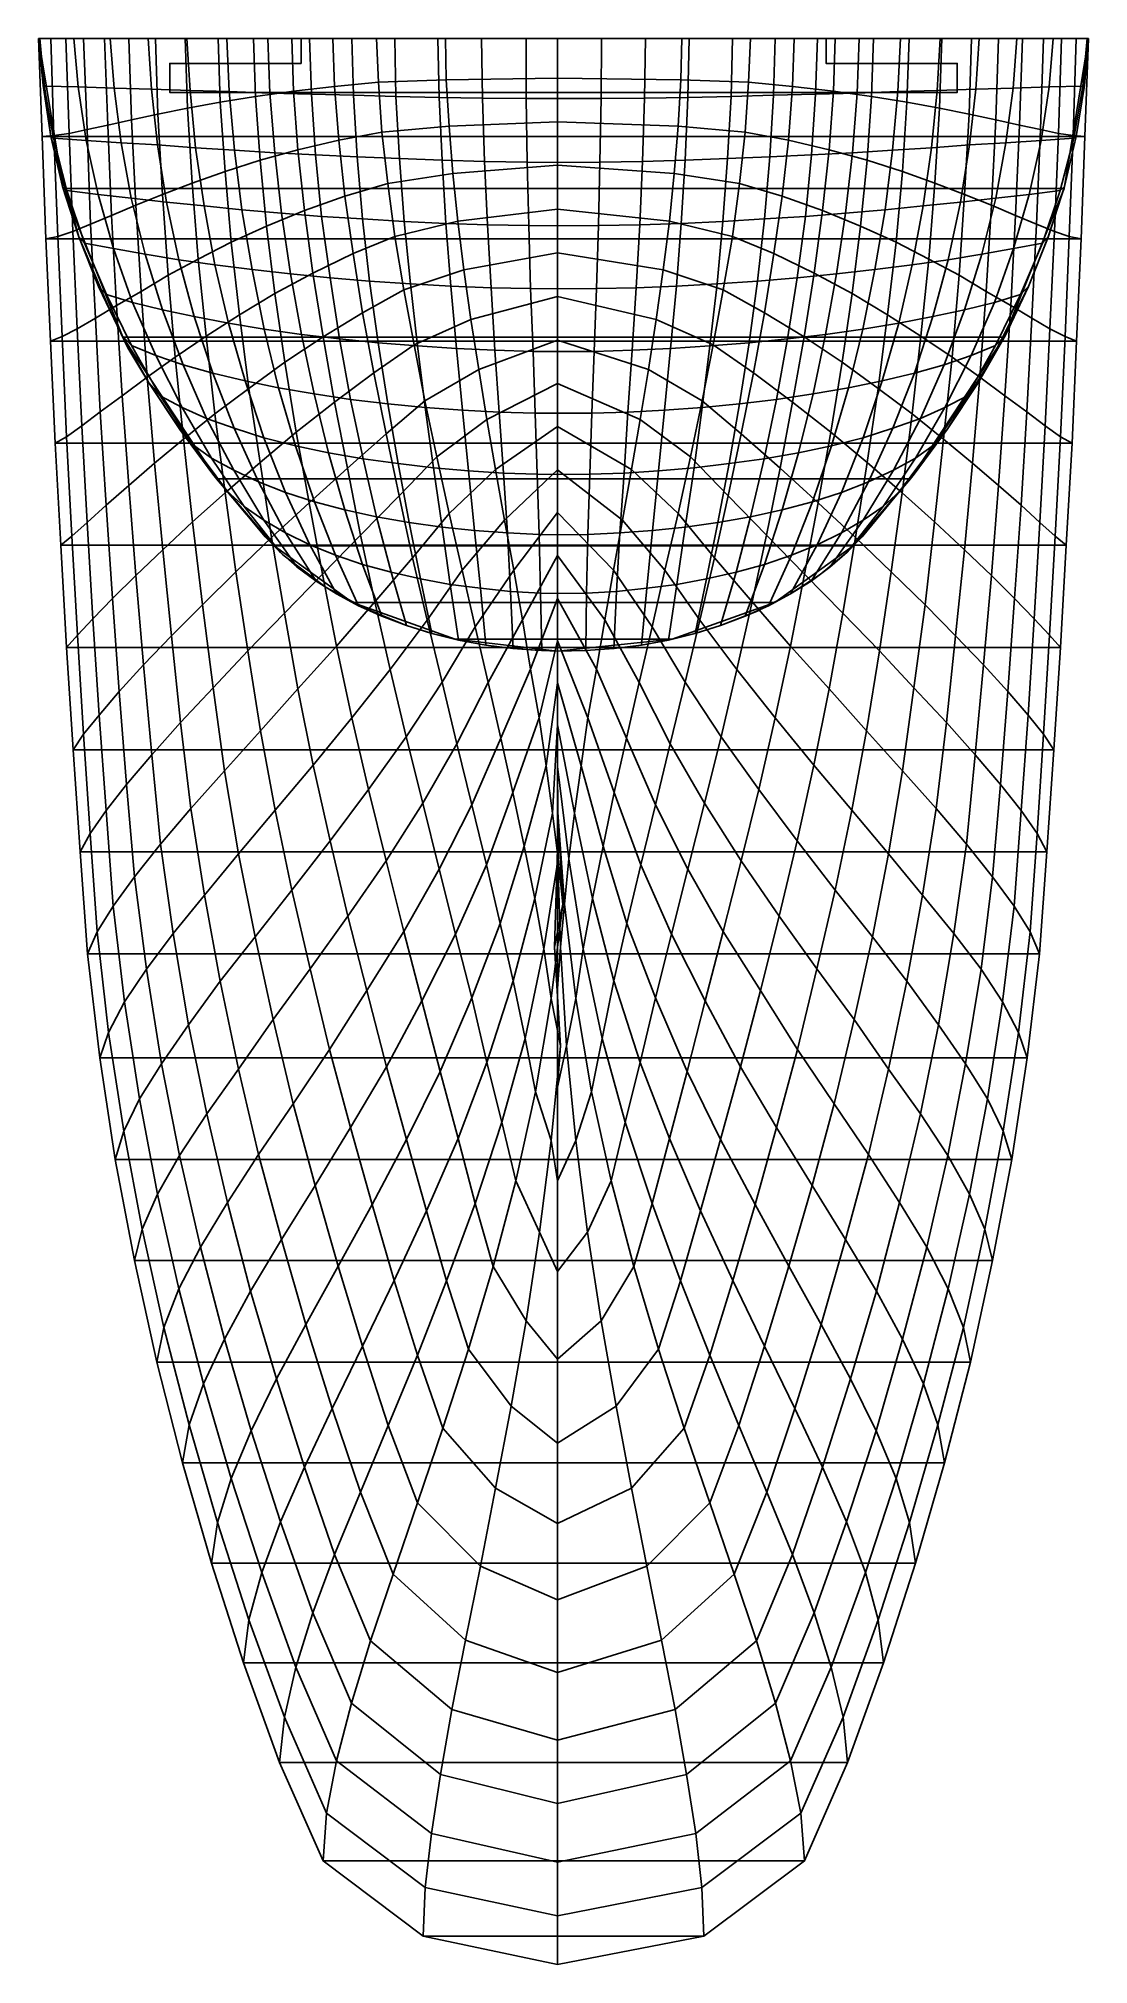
# Model space of a CAD drawing. Extents: x 0 to 30, y -55 to 0.
import ezdxf

# ---------------------------------------------------------------- set-up
doc = ezdxf.new("R2010")
doc.units = 0
doc.layers.get('0').update_dxf_attribs({"linetype": 'CONTINUOUS'})
doc.layers.add('ACESSORIO', color=254, linetype='CONTINUOUS')
doc.layers.add('PRETO', color=88, linetype='CONTINUOUS')

msp = doc.modelspace()

# ---------------------------------------------------------------- linework, layer by layer
for points in [[(5, 0, 55.15), (0, 0, 55.15), (0.02, 0, 55.63), (4.89, 0, 56.72)], [(4.89, 0, 56.72), (0.02, 0, 55.63), (0.04, 0, 56.1), (4.77, 0, 58.3)], [(9.9, 0, 57.4), (4.89, 0, 56.72), (4.77, 0, 58.3), (9.8, 0, 59.64)], [(10, 0, 55.15), (5, 0, 55.15), (4.89, 0, 56.72), (9.9, 0, 57.4)], [(15, 0, 57.58), (9.9, 0, 57.4), (9.8, 0, 59.64), (15, 0, 60)], [(15, 0, 55.15), (10, 0, 55.15), (9.9, 0, 57.4), (15, 0, 57.58)], [(20, 0, 55.15), (15, 0, 55.15), (15, 0, 57.58), (20.1, 0, 57.4)], [(20.1, 0, 57.4), (15, 0, 57.58), (15, 0, 60), (20.2, 0, 59.65)], [(25, 0, 55.15), (20, 0, 55.15), (20.1, 0, 57.4), (25.11, 0, 56.72)], [(25.11, 0, 56.72), (20.1, 0, 57.4), (20.2, 0, 59.65), (25.23, 0, 58.3)], [(30, 0, 55.15), (25, 0, 55.15), (25.11, 0, 56.72), (29.98, 0, 55.63)], [(29.98, 0, 55.63), (25.11, 0, 56.72), (25.23, 0, 58.3), (29.96, 0, 56.1)]]:
    msp.add_3dface(points)
at = {"layer": 'ACESSORIO'}
for points in [[(0.7, -4.28, 55.15), (29.3, -4.28, 55.15), (30, 0, 55.15), (0, 0, 55.15)], [(0.04, 0, 56.1), (0.16, -1.36, 56.07), (0.13, -1.34, 55.15), (0, 0, 55.15)], [(0.35, 0, 34.6), (29.65, 0, 34.6), (30, 0, 37.5), (0, 0, 37.5)], [(0, 0, 37.5), (0.1, -2.8, 37.5), (0.44, -2.77, 34.59), (0.35, 0, 34.6)], [(1.01, 0, 56.69), (1.13, -1.38, 56.65), (0.16, -1.36, 56.07), (0.04, 0, 56.1)], [(0.78, 0, 31.7), (29.23, 0, 31.7), (29.65, 0, 34.6), (0.35, 0, 34.6)], [(0.35, 0, 34.6), (0.44, -2.77, 34.59), (0.88, -2.71, 31.69), (0.78, 0, 31.7)], [(1.29, 0, 28.81), (28.71, 0, 28.81), (29.23, 0, 31.7), (0.78, 0, 31.7)], [(0.78, 0, 31.7), (0.88, -2.71, 31.69), (1.39, -2.6, 28.79), (1.29, 0, 28.81)], [(2.05, 0, 57.23), (2.16, -1.42, 57.18), (1.13, -1.38, 56.65), (1.01, 0, 56.69)], [(1.89, 0, 25.93), (28.11, 0, 25.93), (28.71, 0, 28.81), (1.29, 0, 28.81)], [(1.29, 0, 28.81), (1.39, -2.6, 28.79), (1.98, -2.47, 25.91), (1.89, 0, 25.93)], [(2.58, 0, 23.19), (27.43, 0, 23.19), (28.11, 0, 25.93), (1.89, 0, 25.93)], [(1.89, 0, 25.93), (1.98, -2.47, 25.91), (2.66, -2.32, 23.17), (2.58, 0, 23.19)], [(3.13, 0, 57.72), (3.23, -1.45, 57.67), (2.16, -1.42, 57.18), (2.05, 0, 57.23)], [(3.34, 0, 20.34), (26.66, 0, 20.34), (27.43, 0, 23.19), (2.58, 0, 23.19)], [(2.58, 0, 23.19), (2.66, -2.32, 23.17), (3.41, -2.16, 20.29), (3.34, 0, 20.34)], [(4.24, 0, 58.17), (4.33, -1.48, 58.1), (3.23, -1.45, 57.67), (3.13, 0, 57.72)], [(4.19, 0, 17.49), (25.81, 0, 17.49), (26.66, 0, 20.34), (3.34, 0, 20.34)], [(3.34, 0, 20.34), (3.41, -2.16, 20.29), (4.26, -1.99, 17.45), (4.19, 0, 17.49)], [(5.13, 0, 14.66), (24.88, 0, 14.66), (25.81, 0, 17.49), (4.19, 0, 17.49)], [(4.19, 0, 17.49), (4.26, -1.99, 17.45), (5.19, -1.82, 14.6), (5.13, 0, 14.66)], [(5.38, 0, 58.57), (5.45, -1.51, 58.5), (4.33, -1.48, 58.1), (4.24, 0, 58.17)], [(6.14, 0, 11.84), (23.86, 0, 11.84), (24.88, 0, 14.66), (5.13, 0, 14.66)], [(5.13, 0, 14.66), (5.19, -1.82, 14.6), (6.2, -1.66, 11.79), (6.14, 0, 11.84)], [(6.55, 0, 58.92), (6.61, -1.56, 58.85), (5.45, -1.51, 58.5), (5.38, 0, 58.57)], [(7.24, 0, 9.05), (22.76, 0, 9.05), (23.86, 0, 11.84), (6.14, 0, 11.84)], [(6.14, 0, 11.84), (6.2, -1.66, 11.79), (7.29, -1.5, 8.99), (7.24, 0, 9.05)], [(7.74, 0, 59.22), (7.8, -1.59, 59.17), (6.61, -1.56, 58.85), (6.55, 0, 58.92)], [(8.41, 0, 6.27), (21.59, 0, 6.27), (22.76, 0, 9.05), (7.24, 0, 9.05)], [(7.24, 0, 9.05), (7.29, -1.5, 8.99), (8.46, -1.37, 6.21), (8.41, 0, 6.27)], [(7.5, 0, 37.5), (7.5, 0, 55.15), (7.5, -0.71, 55.15), (7.5, -0.71, 37.5)], [(22.5, 0, 37.5), (22.5, 0, 55.15), (7.5, 0, 55.15), (7.5, 0, 37.5)], [(8.95, 0, 59.48), (9, -1.62, 59.42), (7.8, -1.59, 59.17), (7.74, 0, 59.22)], [(9.66, 0, 3.51), (20.34, 0, 3.51), (21.59, 0, 6.27), (8.41, 0, 6.27)], [(8.41, 0, 6.27), (8.46, -1.37, 6.21), (9.71, -1.25, 3.45), (9.66, 0, 3.51)], [(10.18, 0, 59.69), (10.21, -1.66, 59.63), (9, -1.62, 59.42), (8.95, 0, 59.48)], [(11.63, 0, 1.06), (18.38, 0, 1.06), (20.34, 0, 3.51), (9.66, 0, 3.51)], [(9.66, 0, 3.51), (9.71, -1.25, 3.45), (11.65, -1.18, 1.01), (11.63, 0, 1.06)], [(11.41, 0, 59.84), (11.45, -1.68, 59.78), (10.21, -1.66, 59.63), (10.18, 0, 59.69)], [(12.66, 0, 59.94), (12.69, -1.7, 59.89), (11.45, -1.68, 59.78), (11.41, 0, 59.84)], [(14.83, 0, 0.09), (18.38, 0, 1.06), (11.63, 0, 1.06), (14.83, 0, 0.09)], [(11.63, 0, 1.06), (11.65, -1.18, 1.01), (14.83, -1.13, 0.04), (14.83, 0, 0.09)], [(13.93, 0, 60), (13.93, -1.71, 59.94), (12.69, -1.7, 59.89), (12.66, 0, 59.94)], [(14.83, 0, 60), (14.83, -1.71, 59.94), (13.93, -1.71, 59.94), (13.93, 0, 60)], [(14.83, 0, 60), (14.83, -1.71, 59.94), (16.08, -1.71, 59.94), (16.09, 0, 60)], [(18.38, 0, 1.06), (18.35, -1.18, 1.01), (14.83, -1.13, 0.04), (14.83, 0, 0.09)], [(16.09, 0, 60), (16.08, -1.71, 59.94), (17.31, -1.7, 59.89), (17.34, 0, 59.94)], [(17.34, 0, 59.94), (17.31, -1.7, 59.89), (18.55, -1.68, 59.78), (18.59, 0, 59.84)], [(20.34, 0, 3.51), (20.29, -1.25, 3.45), (18.35, -1.18, 1.01), (18.38, 0, 1.06)], [(18.59, 0, 59.84), (18.55, -1.68, 59.78), (19.79, -1.66, 59.63), (19.83, 0, 59.69)], [(19.83, 0, 59.69), (19.79, -1.66, 59.63), (21, -1.62, 59.42), (21.05, 0, 59.48)], [(21.59, 0, 6.27), (21.54, -1.37, 6.21), (20.29, -1.25, 3.45), (20.34, 0, 3.51)], [(21.05, 0, 59.48), (21, -1.62, 59.42), (22.2, -1.59, 59.17), (22.26, 0, 59.22)], [(22.76, 0, 9.05), (22.71, -1.5, 8.99), (21.54, -1.37, 6.21), (21.59, 0, 6.27)], [(22.26, 0, 59.22), (22.2, -1.59, 59.17), (23.39, -1.56, 58.85), (23.45, 0, 58.92)], [(22.5, -0.71, 37.5), (22.5, -0.71, 55.15), (22.5, 0, 55.15), (22.5, 0, 37.5)], [(23.86, 0, 11.84), (23.8, -1.66, 11.79), (22.71, -1.5, 8.99), (22.76, 0, 9.05)], [(23.45, 0, 58.92), (23.39, -1.56, 58.85), (24.55, -1.51, 58.5), (24.63, 0, 58.57)], [(24.88, 0, 14.66), (24.81, -1.82, 14.6), (23.8, -1.66, 11.79), (23.86, 0, 11.84)], [(24.63, 0, 58.57), (24.55, -1.51, 58.5), (25.68, -1.48, 58.1), (25.76, 0, 58.17)], [(25.81, 0, 17.49), (25.74, -1.99, 17.45), (24.81, -1.82, 14.6), (24.88, 0, 14.66)], [(25.76, 0, 58.17), (25.68, -1.48, 58.1), (26.78, -1.45, 57.67), (26.88, 0, 57.72)], [(26.66, 0, 20.34), (26.59, -2.16, 20.29), (25.74, -1.99, 17.45), (25.81, 0, 17.49)], [(27.43, 0, 23.19), (27.35, -2.32, 23.17), (26.59, -2.16, 20.29), (26.66, 0, 20.34)], [(26.88, 0, 57.72), (26.78, -1.45, 57.67), (27.85, -1.42, 57.18), (27.95, 0, 57.23)], [(28.11, 0, 25.93), (28.03, -2.47, 25.91), (27.35, -2.32, 23.17), (27.43, 0, 23.19)], [(27.95, 0, 57.23), (27.85, -1.42, 57.18), (28.88, -1.38, 56.65), (28.99, 0, 56.69)], [(28.71, 0, 28.81), (28.63, -2.6, 28.79), (28.03, -2.47, 25.91), (28.11, 0, 25.93)], [(29.23, 0, 31.7), (29.14, -2.71, 31.69), (28.63, -2.6, 28.79), (28.71, 0, 28.81)], [(28.99, 0, 56.69), (28.88, -1.38, 56.65), (29.84, -1.36, 56.07), (29.96, 0, 56.1)], [(29.65, 0, 34.6), (29.56, -2.77, 34.59), (29.14, -2.71, 31.69), (29.23, 0, 31.7)], [(30, 0, 37.5), (29.9, -2.8, 37.5), (29.56, -2.77, 34.59), (29.65, 0, 34.6)], [(29.96, 0, 56.1), (29.84, -1.36, 56.07), (29.89, -1.34, 55.15), (30, 0, 55.15)], [(3.75, -0.71, 37.5), (3.75, -0.71, 55.15), (3.75, -1.54, 55.15), (3.75, -1.54, 37.5)], [(7.5, -0.71, 37.5), (7.5, -0.71, 55.15), (3.75, -0.71, 55.15), (3.75, -0.71, 37.5)], [(26.25, -0.71, 37.5), (26.25, -0.71, 55.15), (22.5, -0.71, 55.15), (22.5, -0.71, 37.5)], [(26.25, -1.54, 37.5), (26.25, -1.54, 55.15), (26.25, -0.71, 55.15), (26.25, -0.71, 37.5)], [(0.16, -1.36, 56.07), (0.43, -2.85, 56.01), (0.35, -2.8, 55.15), (0.13, -1.34, 55.15)], [(1.13, -1.38, 56.65), (1.36, -2.91, 56.55), (0.43, -2.85, 56.01), (0.16, -1.36, 56.07)], [(2.16, -1.42, 57.18), (2.36, -2.98, 57.05), (1.36, -2.91, 56.55), (1.13, -1.38, 56.65)], [(3.23, -1.45, 57.67), (3.4, -3.04, 57.52), (2.36, -2.98, 57.05), (2.16, -1.42, 57.18)], [(4.33, -1.48, 58.1), (4.49, -3.12, 57.94), (3.4, -3.04, 57.52), (3.23, -1.45, 57.67)], [(3.75, -1.54, 37.5), (3.75, -1.54, 55.15), (26.25, -1.54, 55.15), (26.25, -1.54, 37.5)], [(5.45, -1.51, 58.5), (5.6, -3.19, 58.33), (4.49, -3.12, 57.94), (4.33, -1.48, 58.1)], [(6.61, -1.56, 58.85), (6.75, -3.26, 58.68), (5.6, -3.19, 58.33), (5.45, -1.51, 58.5)], [(6.2, -1.66, 11.79), (6.33, -3.47, 11.73), (7.41, -3.18, 8.93), (7.29, -1.5, 8.99)], [(7.8, -1.59, 59.17), (7.91, -3.32, 58.99), (6.75, -3.26, 58.68), (6.61, -1.56, 58.85)], [(7.29, -1.5, 8.99), (7.41, -3.18, 8.93), (8.58, -2.9, 6.15), (8.46, -1.37, 6.21)], [(9, -1.62, 59.42), (9.1, -3.38, 59.24), (7.91, -3.32, 58.99), (7.8, -1.59, 59.17)], [(8.46, -1.37, 6.21), (8.58, -2.9, 6.15), (9.81, -2.67, 3.41), (9.71, -1.25, 3.45)], [(10.21, -1.66, 59.63), (10.31, -3.43, 59.46), (9.1, -3.38, 59.24), (9, -1.62, 59.42)], [(9.71, -1.25, 3.45), (9.81, -2.67, 3.41), (11.73, -2.5, 0.98), (11.65, -1.18, 1.01)], [(11.65, -1.18, 1.01), (11.73, -2.5, 0.98), (14.83, -2.38), (14.83, -1.13, 0.04)], [(18.35, -1.18, 1.01), (18.28, -2.5, 0.98), (14.83, -2.38), (14.83, -1.13, 0.04)], [(20.29, -1.25, 3.45), (20.19, -2.67, 3.41), (18.28, -2.5, 0.98), (18.35, -1.18, 1.01)], [(19.79, -1.66, 59.63), (19.69, -3.43, 59.46), (20.9, -3.38, 59.24), (21, -1.62, 59.42)], [(21.54, -1.37, 6.21), (21.43, -2.9, 6.15), (20.19, -2.67, 3.41), (20.29, -1.25, 3.45)], [(21, -1.62, 59.42), (20.9, -3.38, 59.24), (22.09, -3.32, 58.99), (22.2, -1.59, 59.17)], [(22.71, -1.5, 8.99), (22.59, -3.18, 8.93), (21.43, -2.9, 6.15), (21.54, -1.37, 6.21)], [(22.2, -1.59, 59.17), (22.09, -3.32, 58.99), (23.26, -3.26, 58.68), (23.39, -1.56, 58.85)], [(23.8, -1.66, 11.79), (23.68, -3.47, 11.73), (22.59, -3.18, 8.93), (22.71, -1.5, 8.99)], [(23.39, -1.56, 58.85), (23.26, -3.26, 58.68), (24.4, -3.19, 58.33), (24.55, -1.51, 58.5)], [(24.55, -1.51, 58.5), (24.4, -3.19, 58.33), (25.51, -3.12, 57.94), (25.68, -1.48, 58.1)], [(25.68, -1.48, 58.1), (25.51, -3.12, 57.94), (26.6, -3.04, 57.52), (26.78, -1.45, 57.67)], [(26.78, -1.45, 57.67), (26.6, -3.04, 57.52), (27.64, -2.98, 57.05), (27.85, -1.42, 57.18)], [(27.85, -1.42, 57.18), (27.64, -2.98, 57.05), (28.65, -2.91, 56.55), (28.88, -1.38, 56.65)], [(28.88, -1.38, 56.65), (28.65, -2.91, 56.55), (29.58, -2.85, 56.01), (29.84, -1.36, 56.07)], [(29.84, -1.36, 56.07), (29.58, -2.85, 56.01), (29.65, -2.8, 55.15), (29.89, -1.34, 55.15)], [(2.66, -2.32, 23.17), (2.78, -4.76, 23.12), (3.54, -4.45, 20.25), (3.41, -2.16, 20.29)], [(3.41, -2.16, 20.29), (3.54, -4.45, 20.25), (4.39, -4.13, 17.39), (4.26, -1.99, 17.45)], [(4.26, -1.99, 17.45), (4.39, -4.13, 17.39), (5.33, -3.8, 14.55), (5.19, -1.82, 14.6)], [(5.19, -1.82, 14.6), (5.33, -3.8, 14.55), (6.33, -3.47, 11.73), (6.2, -1.66, 11.79)], [(11.45, -1.68, 59.78), (11.53, -3.47, 59.62), (10.31, -3.43, 59.46), (10.21, -1.66, 59.63)], [(12.69, -1.7, 59.89), (12.74, -3.51, 59.73), (11.53, -3.47, 59.62), (11.45, -1.68, 59.78)], [(13.93, -1.71, 59.94), (13.96, -3.53, 59.79), (12.74, -3.51, 59.73), (12.69, -1.7, 59.89)], [(14.83, -1.71, 59.94), (14.83, -3.54, 59.8), (13.96, -3.53, 59.79), (13.93, -1.71, 59.94)], [(14.83, -1.71, 59.94), (14.83, -3.54, 59.8), (16.04, -3.53, 59.79), (16.08, -1.71, 59.94)], [(16.08, -1.71, 59.94), (16.04, -3.53, 59.79), (17.26, -3.51, 59.73), (17.31, -1.7, 59.89)], [(17.31, -1.7, 59.89), (17.26, -3.51, 59.73), (18.48, -3.47, 59.62), (18.55, -1.68, 59.78)], [(18.55, -1.68, 59.78), (18.48, -3.47, 59.62), (19.69, -3.43, 59.46), (19.79, -1.66, 59.63)], [(24.81, -1.82, 14.6), (24.69, -3.8, 14.55), (23.68, -3.47, 11.73), (23.8, -1.66, 11.79)], [(25.74, -1.99, 17.45), (25.61, -4.13, 17.39), (24.69, -3.8, 14.55), (24.81, -1.82, 14.6)], [(26.59, -2.16, 20.29), (26.46, -4.45, 20.25), (25.61, -4.13, 17.39), (25.74, -1.99, 17.45)], [(27.35, -2.32, 23.17), (27.23, -4.76, 23.12), (26.46, -4.45, 20.25), (26.59, -2.16, 20.29)], [(0.44, -2.77, 34.59), (0.55, -5.65, 34.59), (0.98, -5.51, 31.67), (0.88, -2.71, 31.69)], [(0.88, -2.71, 31.69), (0.98, -5.51, 31.67), (1.49, -5.3, 28.77), (1.39, -2.6, 28.79)], [(1.39, -2.6, 28.79), (1.49, -5.3, 28.77), (2.09, -5.05, 25.87), (1.98, -2.47, 25.91)], [(1.98, -2.47, 25.91), (2.09, -5.05, 25.87), (2.78, -4.76, 23.12), (2.66, -2.32, 23.17)], [(8.58, -2.9, 6.15), (8.75, -4.5, 6.13), (9.98, -4.14, 3.4), (9.81, -2.67, 3.41)], [(9.81, -2.67, 3.41), (9.98, -4.14, 3.4), (11.84, -3.85, 1), (11.73, -2.5, 0.98)], [(11.73, -2.5, 0.98), (11.84, -3.85, 1), (14.83, -3.62), (14.83, -2.38)], [(18.28, -2.5, 0.98), (18.16, -3.85, 1), (14.83, -3.62), (14.83, -2.38)], [(20.19, -2.67, 3.41), (20.03, -4.14, 3.4), (18.16, -3.85, 1), (18.28, -2.5, 0.98)], [(21.43, -2.9, 6.15), (21.25, -4.5, 6.13), (20.03, -4.14, 3.4), (20.19, -2.67, 3.41)], [(28.03, -2.47, 25.91), (27.91, -5.05, 25.87), (27.23, -4.76, 23.12), (27.35, -2.32, 23.17)], [(28.63, -2.6, 28.79), (28.51, -5.3, 28.77), (27.91, -5.05, 25.87), (28.03, -2.47, 25.91)], [(29.14, -2.71, 31.69), (29.03, -5.51, 31.67), (28.51, -5.3, 28.77), (28.63, -2.6, 28.79)], [(29.56, -2.77, 34.59), (29.45, -5.65, 34.59), (29.03, -5.51, 31.67), (29.14, -2.71, 31.69)], [(0.1, -2.8, 37.5), (0.21, -5.72, 37.5), (0.55, -5.65, 34.59), (0.44, -2.77, 34.59)], [(0.43, -2.85, 56.01), (0.81, -4.34, 55.9), (0.69, -4.23, 55.15), (0.35, -2.8, 55.15)], [(1.36, -2.91, 56.55), (1.7, -4.45, 56.4), (0.81, -4.34, 55.9), (0.43, -2.85, 56.01)], [(2.36, -2.98, 57.05), (2.65, -4.56, 56.85), (1.7, -4.45, 56.4), (1.36, -2.91, 56.55)], [(3.4, -3.04, 57.52), (3.66, -4.67, 57.29), (2.65, -4.56, 56.85), (2.36, -2.98, 57.05)], [(4.49, -3.12, 57.94), (4.73, -4.78, 57.69), (3.66, -4.67, 57.29), (3.4, -3.04, 57.52)], [(5.6, -3.19, 58.33), (5.81, -4.89, 58.07), (4.73, -4.78, 57.69), (4.49, -3.12, 57.94)], [(6.75, -3.26, 58.68), (6.94, -4.99, 58.41), (5.81, -4.89, 58.07), (5.6, -3.19, 58.33)], [(6.33, -3.47, 11.73), (6.51, -5.36, 11.66), (7.6, -4.91, 8.88), (7.41, -3.18, 8.93)], [(7.91, -3.32, 58.99), (8.09, -5.08, 58.71), (6.94, -4.99, 58.41), (6.75, -3.26, 58.68)], [(7.41, -3.18, 8.93), (7.6, -4.91, 8.88), (8.75, -4.5, 6.13), (8.58, -2.9, 6.15)], [(22.59, -3.18, 8.93), (22.4, -4.91, 8.88), (21.25, -4.5, 6.13), (21.43, -2.9, 6.15)], [(22.09, -3.32, 58.99), (21.91, -5.08, 58.71), (23.06, -4.99, 58.41), (23.26, -3.26, 58.68)], [(23.68, -3.47, 11.73), (23.49, -5.36, 11.66), (22.4, -4.91, 8.88), (22.59, -3.18, 8.93)], [(23.26, -3.26, 58.68), (23.06, -4.99, 58.41), (24.19, -4.89, 58.07), (24.4, -3.19, 58.33)], [(24.4, -3.19, 58.33), (24.19, -4.89, 58.07), (25.28, -4.78, 57.69), (25.51, -3.12, 57.94)], [(25.51, -3.12, 57.94), (25.28, -4.78, 57.69), (26.34, -4.67, 57.29), (26.6, -3.04, 57.52)], [(26.6, -3.04, 57.52), (26.34, -4.67, 57.29), (27.35, -4.56, 56.85), (27.64, -2.98, 57.05)], [(27.64, -2.98, 57.05), (27.35, -4.56, 56.85), (28.3, -4.45, 56.4), (28.65, -2.91, 56.55)], [(28.65, -2.91, 56.55), (28.3, -4.45, 56.4), (29.19, -4.34, 55.9), (29.58, -2.85, 56.01)], [(29.58, -2.85, 56.01), (29.19, -4.34, 55.9), (29.31, -4.23, 55.15), (29.65, -2.8, 55.15)], [(29.9, -2.8, 37.5), (29.79, -5.72, 37.5), (29.45, -5.65, 34.59), (29.56, -2.77, 34.59)], [(4.39, -4.13, 17.39), (4.56, -6.3, 17.33), (5.5, -5.82, 14.48), (5.33, -3.8, 14.55)], [(5.33, -3.8, 14.55), (5.5, -5.82, 14.48), (6.51, -5.36, 11.66), (6.33, -3.47, 11.73)], [(9.1, -3.38, 59.24), (9.26, -5.15, 58.97), (8.09, -5.08, 58.71), (7.91, -3.32, 58.99)], [(10.31, -3.43, 59.46), (10.45, -5.23, 59.18), (9.26, -5.15, 58.97), (9.1, -3.38, 59.24)], [(9.98, -4.14, 3.4), (10.18, -5.65, 3.42), (11.98, -5.22, 1.04), (11.84, -3.85, 1)], [(11.53, -3.47, 59.62), (11.64, -5.28, 59.36), (10.45, -5.23, 59.18), (10.31, -3.43, 59.46)], [(12.74, -3.51, 59.73), (12.83, -5.32, 59.48), (11.64, -5.28, 59.36), (11.53, -3.47, 59.62)], [(11.84, -3.85, 1), (11.98, -5.22, 1.04), (14.83, -4.87, 0.03), (14.83, -3.62)], [(13.96, -3.53, 59.79), (14.01, -5.34, 59.54), (12.83, -5.32, 59.48), (12.74, -3.51, 59.73)], [(14.83, -3.54, 59.8), (14.83, -5.35, 59.55), (14.01, -5.34, 59.54), (13.96, -3.53, 59.79)], [(14.83, -3.54, 59.8), (14.83, -5.35, 59.55), (16, -5.34, 59.54), (16.04, -3.53, 59.79)], [(18.16, -3.85, 1), (18.03, -5.22, 1.04), (14.83, -4.87, 0.03), (14.83, -3.62)], [(16.04, -3.53, 59.79), (16, -5.34, 59.54), (17.18, -5.32, 59.48), (17.26, -3.51, 59.73)], [(17.26, -3.51, 59.73), (17.18, -5.32, 59.48), (18.36, -5.28, 59.36), (18.48, -3.47, 59.62)], [(20.03, -4.14, 3.4), (19.83, -5.65, 3.42), (18.03, -5.22, 1.04), (18.16, -3.85, 1)], [(18.48, -3.47, 59.62), (18.36, -5.28, 59.36), (19.55, -5.23, 59.18), (19.69, -3.43, 59.46)], [(19.69, -3.43, 59.46), (19.55, -5.23, 59.18), (20.74, -5.15, 58.97), (20.9, -3.38, 59.24)], [(20.9, -3.38, 59.24), (20.74, -5.15, 58.97), (21.91, -5.08, 58.71), (22.09, -3.32, 58.99)], [(24.69, -3.8, 14.55), (24.5, -5.82, 14.48), (23.49, -5.36, 11.66), (23.68, -3.47, 11.73)], [(25.61, -4.13, 17.39), (25.44, -6.3, 17.33), (24.5, -5.82, 14.48), (24.69, -3.8, 14.55)], [(0.81, -4.34, 55.9), (1.31, -5.84, 55.78), (1.15, -5.66, 55.15), (0.69, -4.23, 55.15)], [(2.41, -8.53, 55.15), (27.59, -8.53, 55.15), (29.3, -4.28, 55.15), (0.7, -4.28, 55.15)], [(1.7, -4.45, 56.4), (2.14, -6, 56.2), (1.31, -5.84, 55.78), (0.81, -4.34, 55.9)], [(3.54, -4.45, 20.25), (3.7, -6.76, 20.19), (4.56, -6.3, 17.33), (4.39, -4.13, 17.39)], [(8.75, -4.5, 6.13), (8.99, -6.14, 6.11), (10.18, -5.65, 3.42), (9.98, -4.14, 3.4)], [(21.25, -4.5, 6.13), (21.01, -6.14, 6.11), (19.83, -5.65, 3.42), (20.03, -4.14, 3.4)], [(26.46, -4.45, 20.25), (26.3, -6.76, 20.19), (25.44, -6.3, 17.33), (25.61, -4.13, 17.39)], [(28.3, -4.45, 56.4), (27.86, -6, 56.2), (28.69, -5.84, 55.78), (29.19, -4.34, 55.9)], [(29.19, -4.34, 55.9), (28.69, -5.84, 55.78), (28.85, -5.66, 55.15), (29.31, -4.23, 55.15)], [(2.65, -4.56, 56.85), (3.05, -6.16, 56.61), (2.14, -6, 56.2), (1.7, -4.45, 56.4)], [(2.09, -5.05, 25.87), (2.23, -7.62, 25.82), (2.93, -7.22, 23.07), (2.78, -4.76, 23.12)], [(3.66, -4.67, 57.29), (4.01, -6.32, 56.99), (3.05, -6.16, 56.61), (2.65, -4.56, 56.85)], [(2.78, -4.76, 23.12), (2.93, -7.22, 23.07), (3.7, -6.76, 20.19), (3.54, -4.45, 20.25)], [(4.73, -4.78, 57.69), (5.04, -6.46, 57.37), (4.01, -6.32, 56.99), (3.66, -4.67, 57.29)], [(5.81, -4.89, 58.07), (6.1, -6.6, 57.72), (5.04, -6.46, 57.37), (4.73, -4.78, 57.69)], [(6.94, -4.99, 58.41), (7.2, -6.72, 58.05), (6.1, -6.6, 57.72), (5.81, -4.89, 58.07)], [(6.51, -5.36, 11.66), (6.75, -7.28, 11.61), (7.84, -6.7, 8.84), (7.6, -4.91, 8.88)], [(7.6, -4.91, 8.88), (7.84, -6.7, 8.84), (8.99, -6.14, 6.11), (8.75, -4.5, 6.13)], [(11.98, -5.22, 1.04), (12.15, -6.61, 1.13), (14.83, -6.12, 0.09), (14.83, -4.87, 0.03)], [(18.03, -5.22, 1.04), (17.85, -6.61, 1.13), (14.83, -6.12, 0.09), (14.83, -4.87, 0.03)], [(22.4, -4.91, 8.88), (22.16, -6.7, 8.84), (21.01, -6.14, 6.11), (21.25, -4.5, 6.13)], [(23.49, -5.36, 11.66), (23.25, -7.28, 11.61), (22.16, -6.7, 8.84), (22.4, -4.91, 8.88)], [(23.06, -4.99, 58.41), (22.8, -6.72, 58.05), (23.9, -6.6, 57.72), (24.19, -4.89, 58.07)], [(24.19, -4.89, 58.07), (23.9, -6.6, 57.72), (24.96, -6.46, 57.37), (25.28, -4.78, 57.69)], [(25.28, -4.78, 57.69), (24.96, -6.46, 57.37), (25.99, -6.32, 56.99), (26.34, -4.67, 57.29)], [(26.34, -4.67, 57.29), (25.99, -6.32, 56.99), (26.95, -6.16, 56.61), (27.35, -4.56, 56.85)], [(27.23, -4.76, 23.12), (27.08, -7.22, 23.07), (26.3, -6.76, 20.19), (26.46, -4.45, 20.25)], [(27.35, -4.56, 56.85), (26.95, -6.16, 56.61), (27.86, -6, 56.2), (28.3, -4.45, 56.4)], [(27.91, -5.05, 25.87), (27.78, -7.62, 25.82), (27.08, -7.22, 23.07), (27.23, -4.76, 23.12)], [(0.98, -5.51, 31.67), (1.1, -8.29, 31.65), (1.63, -7.99, 28.73), (1.49, -5.3, 28.77)], [(1.49, -5.3, 28.77), (1.63, -7.99, 28.73), (2.23, -7.62, 25.82), (2.09, -5.05, 25.87)], [(5.5, -5.82, 14.48), (5.74, -7.89, 14.41), (6.75, -7.28, 11.61), (6.51, -5.36, 11.66)], [(8.09, -5.08, 58.71), (8.33, -6.83, 58.35), (7.2, -6.72, 58.05), (6.94, -4.99, 58.41)], [(9.26, -5.15, 58.97), (9.46, -6.93, 58.61), (8.33, -6.83, 58.35), (8.09, -5.08, 58.71)], [(10.45, -5.23, 59.18), (10.63, -7.01, 58.82), (9.46, -6.93, 58.61), (9.26, -5.15, 58.97)], [(10.18, -5.65, 3.42), (10.44, -7.18, 3.47), (12.15, -6.61, 1.13), (11.98, -5.22, 1.04)], [(11.64, -5.28, 59.36), (11.78, -7.07, 58.99), (10.63, -7.01, 58.82), (10.45, -5.23, 59.18)], [(12.83, -5.32, 59.48), (12.93, -7.12, 59.12), (11.78, -7.07, 58.99), (11.64, -5.28, 59.36)], [(14.01, -5.34, 59.54), (14.06, -7.14, 59.19), (12.93, -7.12, 59.12), (12.83, -5.32, 59.48)], [(14.83, -5.35, 59.55), (14.83, -7.15, 59.2), (14.06, -7.14, 59.19), (14.01, -5.34, 59.54)], [(14.83, -5.35, 59.55), (14.83, -7.15, 59.2), (15.94, -7.14, 59.19), (16, -5.34, 59.54)], [(16, -5.34, 59.54), (15.94, -7.14, 59.19), (17.08, -7.12, 59.12), (17.18, -5.32, 59.48)], [(17.18, -5.32, 59.48), (17.08, -7.12, 59.12), (18.23, -7.07, 58.99), (18.36, -5.28, 59.36)], [(19.83, -5.65, 3.42), (19.56, -7.18, 3.47), (17.85, -6.61, 1.13), (18.03, -5.22, 1.04)], [(18.36, -5.28, 59.36), (18.23, -7.07, 58.99), (19.39, -7.01, 58.82), (19.55, -5.23, 59.18)], [(19.55, -5.23, 59.18), (19.39, -7.01, 58.82), (20.54, -6.93, 58.61), (20.74, -5.15, 58.97)], [(20.74, -5.15, 58.97), (20.54, -6.93, 58.61), (21.68, -6.83, 58.35), (21.91, -5.08, 58.71)], [(21.91, -5.08, 58.71), (21.68, -6.83, 58.35), (22.8, -6.72, 58.05), (23.06, -4.99, 58.41)], [(24.5, -5.82, 14.48), (24.26, -7.89, 14.41), (23.25, -7.28, 11.61), (23.49, -5.36, 11.66)], [(28.51, -5.3, 28.77), (28.38, -7.99, 28.73), (27.78, -7.62, 25.82), (27.91, -5.05, 25.87)], [(29.03, -5.51, 31.67), (28.9, -8.29, 31.65), (28.38, -7.99, 28.73), (28.51, -5.3, 28.77)], [(0.21, -5.72, 37.5), (0.34, -8.64, 37.5), (0.68, -8.51, 34.57), (0.55, -5.65, 34.59)], [(0.55, -5.65, 34.59), (0.68, -8.51, 34.57), (1.1, -8.29, 31.65), (0.98, -5.51, 31.67)], [(1.31, -5.84, 55.78), (1.94, -7.31, 55.64), (1.71, -7.08, 55.15), (1.15, -5.66, 55.15)], [(2.14, -6, 56.2), (2.69, -7.54, 55.99), (1.94, -7.31, 55.64), (1.31, -5.84, 55.78)], [(3.05, -6.16, 56.61), (3.54, -7.75, 56.33), (2.69, -7.54, 55.99), (2.14, -6, 56.2)], [(4.56, -6.3, 17.33), (4.79, -8.5, 17.25), (5.74, -7.89, 14.41), (5.5, -5.82, 14.48)], [(8.99, -6.14, 6.11), (9.26, -7.83, 6.12), (10.44, -7.18, 3.47), (10.18, -5.65, 3.42)], [(21.01, -6.14, 6.11), (20.74, -7.83, 6.12), (19.56, -7.18, 3.47), (19.83, -5.65, 3.42)], [(25.44, -6.3, 17.33), (25.21, -8.5, 17.25), (24.26, -7.89, 14.41), (24.5, -5.82, 14.48)], [(26.95, -6.16, 56.61), (26.46, -7.75, 56.33), (27.31, -7.54, 55.99), (27.86, -6, 56.2)], [(27.86, -6, 56.2), (27.31, -7.54, 55.99), (28.06, -7.31, 55.64), (28.69, -5.84, 55.78)], [(28.69, -5.84, 55.78), (28.06, -7.31, 55.64), (28.29, -7.08, 55.15), (28.85, -5.66, 55.15)], [(29.45, -5.65, 34.59), (29.33, -8.51, 34.57), (28.9, -8.29, 31.65), (29.03, -5.51, 31.67)], [(29.79, -5.72, 37.5), (29.66, -8.64, 37.5), (29.33, -8.51, 34.57), (29.45, -5.65, 34.59)], [(4.01, -6.32, 56.99), (4.45, -7.94, 56.67), (3.54, -7.75, 56.33), (3.05, -6.16, 56.61)], [(3.7, -6.76, 20.19), (3.9, -9.1, 20.12), (4.79, -8.5, 17.25), (4.56, -6.3, 17.33)], [(5.04, -6.46, 57.37), (5.43, -8.13, 57), (4.45, -7.94, 56.67), (4.01, -6.32, 56.99)], [(6.1, -6.6, 57.72), (6.45, -8.3, 57.33), (5.43, -8.13, 57), (5.04, -6.46, 57.37)], [(7.2, -6.72, 58.05), (7.51, -8.45, 57.63), (6.45, -8.3, 57.33), (6.1, -6.6, 57.72)], [(7.84, -6.7, 8.84), (8.13, -8.52, 8.81), (9.26, -7.83, 6.12), (8.99, -6.14, 6.11)], [(12.15, -6.61, 1.13), (12.35, -8.02, 1.25), (14.83, -7.37, 0.18), (14.83, -6.12, 0.09)], [(17.85, -6.61, 1.13), (17.65, -8.02, 1.25), (14.83, -7.37, 0.18), (14.83, -6.12, 0.09)], [(22.16, -6.7, 8.84), (21.88, -8.52, 8.81), (20.74, -7.83, 6.12), (21.01, -6.14, 6.11)], [(22.8, -6.72, 58.05), (22.49, -8.45, 57.63), (23.55, -8.3, 57.33), (23.9, -6.6, 57.72)], [(23.9, -6.6, 57.72), (23.55, -8.3, 57.33), (24.58, -8.13, 57), (24.96, -6.46, 57.37)], [(24.96, -6.46, 57.37), (24.58, -8.13, 57), (25.55, -7.94, 56.67), (25.99, -6.32, 56.99)], [(26.3, -6.76, 20.19), (26.1, -9.1, 20.12), (25.21, -8.5, 17.25), (25.44, -6.3, 17.33)], [(25.99, -6.32, 56.99), (25.55, -7.94, 56.67), (26.46, -7.75, 56.33), (26.95, -6.16, 56.61)], [(1.94, -7.31, 55.64), (2.66, -8.77, 55.51), (2.38, -8.47, 55.15), (1.71, -7.08, 55.15)], [(2.93, -7.22, 23.07), (3.1, -9.67, 23.01), (3.9, -9.1, 20.12), (3.7, -6.76, 20.19)], [(6.75, -7.28, 11.61), (7.04, -9.24, 11.56), (8.13, -8.52, 8.81), (7.84, -6.7, 8.84)], [(8.33, -6.83, 58.35), (8.6, -8.58, 57.91), (7.51, -8.45, 57.63), (7.2, -6.72, 58.05)], [(9.46, -6.93, 58.61), (9.7, -8.69, 58.16), (8.6, -8.58, 57.91), (8.33, -6.83, 58.35)], [(10.63, -7.01, 58.82), (10.83, -8.78, 58.38), (9.7, -8.69, 58.16), (9.46, -6.93, 58.61)], [(10.44, -7.18, 3.47), (10.73, -8.75, 3.55), (12.35, -8.02, 1.25), (12.15, -6.61, 1.13)], [(11.78, -7.07, 58.99), (11.94, -8.85, 58.55), (10.83, -8.78, 58.38), (10.63, -7.01, 58.82)], [(12.93, -7.12, 59.12), (13.04, -8.9, 58.67), (11.94, -8.85, 58.55), (11.78, -7.07, 58.99)], [(14.06, -7.14, 59.19), (14.13, -8.94, 58.75), (13.04, -8.9, 58.67), (12.93, -7.12, 59.12)], [(14.83, -7.15, 59.2), (14.83, -8.94, 58.77), (14.13, -8.94, 58.75), (14.06, -7.14, 59.19)], [(14.83, -7.15, 59.2), (14.83, -8.94, 58.77), (15.88, -8.94, 58.75), (15.94, -7.14, 59.19)], [(15.94, -7.14, 59.19), (15.88, -8.94, 58.75), (16.96, -8.9, 58.67), (17.08, -7.12, 59.12)], [(17.08, -7.12, 59.12), (16.96, -8.9, 58.67), (18.06, -8.85, 58.55), (18.23, -7.07, 58.99)], [(19.56, -7.18, 3.47), (19.28, -8.75, 3.55), (17.65, -8.02, 1.25), (17.85, -6.61, 1.13)], [(18.23, -7.07, 58.99), (18.06, -8.85, 58.55), (19.18, -8.78, 58.38), (19.39, -7.01, 58.82)], [(19.39, -7.01, 58.82), (19.18, -8.78, 58.38), (20.3, -8.69, 58.16), (20.54, -6.93, 58.61)], [(20.54, -6.93, 58.61), (20.3, -8.69, 58.16), (21.4, -8.58, 57.91), (21.68, -6.83, 58.35)], [(21.68, -6.83, 58.35), (21.4, -8.58, 57.91), (22.49, -8.45, 57.63), (22.8, -6.72, 58.05)], [(23.25, -7.28, 11.61), (22.96, -9.24, 11.56), (21.88, -8.52, 8.81), (22.16, -6.7, 8.84)], [(27.08, -7.22, 23.07), (26.9, -9.67, 23.01), (26.1, -9.1, 20.12), (26.3, -6.76, 20.19)], [(28.06, -7.31, 55.64), (27.34, -8.77, 55.51), (27.63, -8.47, 55.15), (28.29, -7.08, 55.15)], [(1.63, -7.99, 28.73), (1.76, -10.66, 28.69), (2.39, -10.2, 25.77), (2.23, -7.62, 25.82)], [(2.69, -7.54, 55.99), (3.35, -9.05, 55.77), (2.66, -8.77, 55.51), (1.94, -7.31, 55.64)], [(2.23, -7.62, 25.82), (2.39, -10.2, 25.77), (3.1, -9.67, 23.01), (2.93, -7.22, 23.07)], [(3.54, -7.75, 56.33), (4.13, -9.32, 56.05), (3.35, -9.05, 55.77), (2.69, -7.54, 55.99)], [(5.74, -7.89, 14.41), (6.01, -9.99, 14.35), (7.04, -9.24, 11.56), (6.75, -7.28, 11.61)], [(9.26, -7.83, 6.12), (9.58, -9.55, 6.14), (10.73, -8.75, 3.55), (10.44, -7.18, 3.47)], [(12.35, -8.02, 1.25), (12.58, -9.45, 1.4), (14.83, -8.61, 0.3), (14.83, -7.37, 0.18)], [(17.65, -8.02, 1.25), (17.43, -9.45, 1.4), (14.83, -8.61, 0.3), (14.83, -7.37, 0.18)], [(20.74, -7.83, 6.12), (20.43, -9.55, 6.14), (19.28, -8.75, 3.55), (19.56, -7.18, 3.47)], [(24.26, -7.89, 14.41), (23.99, -9.99, 14.35), (22.96, -9.24, 11.56), (23.25, -7.28, 11.61)], [(26.46, -7.75, 56.33), (25.88, -9.32, 56.05), (26.65, -9.05, 55.77), (27.31, -7.54, 55.99)], [(27.31, -7.54, 55.99), (26.65, -9.05, 55.77), (27.34, -8.77, 55.51), (28.06, -7.31, 55.64)], [(27.78, -7.62, 25.82), (27.61, -10.2, 25.77), (26.9, -9.67, 23.01), (27.08, -7.22, 23.07)], [(28.38, -7.99, 28.73), (28.24, -10.66, 28.69), (27.61, -10.2, 25.77), (27.78, -7.62, 25.82)], [(1.1, -8.29, 31.65), (1.24, -11.06, 31.63), (1.76, -10.66, 28.69), (1.63, -7.99, 28.73)], [(4.45, -7.94, 56.67), (4.98, -9.56, 56.33), (4.13, -9.32, 56.05), (3.54, -7.75, 56.33)], [(5.43, -8.13, 57), (5.9, -9.78, 56.61), (4.98, -9.56, 56.33), (4.45, -7.94, 56.67)], [(4.79, -8.5, 17.25), (5.04, -10.72, 17.18), (6.01, -9.99, 14.35), (5.74, -7.89, 14.41)], [(6.45, -8.3, 57.33), (6.86, -9.98, 56.89), (5.9, -9.78, 56.61), (5.43, -8.13, 57)], [(8.13, -8.52, 8.81), (8.46, -10.38, 8.8), (9.58, -9.55, 6.14), (9.26, -7.83, 6.12)], [(10.73, -8.75, 3.55), (11.04, -10.35, 3.65), (12.58, -9.45, 1.4), (12.35, -8.02, 1.25)], [(19.28, -8.75, 3.55), (18.96, -10.35, 3.65), (17.43, -9.45, 1.4), (17.65, -8.02, 1.25)], [(21.88, -8.52, 8.81), (21.54, -10.38, 8.8), (20.43, -9.55, 6.14), (20.74, -7.83, 6.12)], [(23.55, -8.3, 57.33), (23.14, -9.98, 56.89), (24.1, -9.78, 56.61), (24.58, -8.13, 57)], [(25.21, -8.5, 17.25), (24.96, -10.72, 17.18), (23.99, -9.99, 14.35), (24.26, -7.89, 14.41)], [(24.58, -8.13, 57), (24.1, -9.78, 56.61), (25.03, -9.56, 56.33), (25.55, -7.94, 56.67)], [(25.55, -7.94, 56.67), (25.03, -9.56, 56.33), (25.88, -9.32, 56.05), (26.46, -7.75, 56.33)], [(28.9, -8.29, 31.65), (28.76, -11.06, 31.63), (28.24, -10.66, 28.69), (28.38, -7.99, 28.73)], [(0.34, -8.64, 37.5), (0.48, -11.56, 37.5), (0.8, -11.37, 34.56), (0.68, -8.51, 34.57)], [(0.68, -8.51, 34.57), (0.8, -11.37, 34.56), (1.24, -11.06, 31.63), (1.1, -8.29, 31.65)], [(2.66, -8.77, 55.51), (3.48, -10.2, 55.37), (3.15, -9.83, 55.15), (2.38, -8.47, 55.15)], [(5.09, -12.57, 55.15), (24.91, -12.57, 55.15), (27.59, -8.53, 55.15), (2.41, -8.53, 55.15)], [(3.35, -9.05, 55.77), (4.1, -10.54, 55.56), (3.48, -10.2, 55.37), (2.66, -8.77, 55.51)], [(3.9, -9.1, 20.12), (4.14, -11.44, 20.05), (5.04, -10.72, 17.18), (4.79, -8.5, 17.25)], [(7.51, -8.45, 57.63), (7.88, -10.15, 57.16), (6.86, -9.98, 56.89), (6.45, -8.3, 57.33)], [(7.04, -9.24, 11.56), (7.36, -11.24, 11.51), (8.46, -10.38, 8.8), (8.13, -8.52, 8.81)], [(8.6, -8.58, 57.91), (8.91, -10.31, 57.42), (7.88, -10.15, 57.16), (7.51, -8.45, 57.63)], [(9.7, -8.69, 58.16), (9.98, -10.43, 57.65), (8.91, -10.31, 57.42), (8.6, -8.58, 57.91)], [(9.58, -9.55, 6.14), (9.93, -11.29, 6.18), (11.04, -10.35, 3.65), (10.73, -8.75, 3.55)], [(10.83, -8.78, 58.38), (11.05, -10.54, 57.85), (9.98, -10.43, 57.65), (9.7, -8.69, 58.16)], [(11.94, -8.85, 58.55), (12.11, -10.61, 58.01), (11.05, -10.54, 57.85), (10.83, -8.78, 58.38)], [(12.58, -9.45, 1.4), (12.81, -10.88, 1.59), (14.83, -9.85, 0.46), (14.83, -8.61, 0.3)], [(17.43, -9.45, 1.4), (17.19, -10.88, 1.59), (14.83, -9.85, 0.46), (14.83, -8.61, 0.3)], [(18.06, -8.85, 58.55), (17.89, -10.61, 58.01), (18.96, -10.54, 57.85), (19.18, -8.78, 58.38)], [(19.18, -8.78, 58.38), (18.96, -10.54, 57.85), (20.03, -10.43, 57.65), (20.3, -8.69, 58.16)], [(20.43, -9.55, 6.14), (20.08, -11.29, 6.18), (18.96, -10.35, 3.65), (19.28, -8.75, 3.55)], [(20.3, -8.69, 58.16), (20.03, -10.43, 57.65), (21.09, -10.31, 57.42), (21.4, -8.58, 57.91)], [(21.4, -8.58, 57.91), (21.09, -10.31, 57.42), (22.13, -10.15, 57.16), (22.49, -8.45, 57.63)], [(22.96, -9.24, 11.56), (22.64, -11.24, 11.51), (21.54, -10.38, 8.8), (21.88, -8.52, 8.81)], [(22.49, -8.45, 57.63), (22.13, -10.15, 57.16), (23.14, -9.98, 56.89), (23.55, -8.3, 57.33)], [(26.1, -9.1, 20.12), (25.86, -11.44, 20.05), (24.96, -10.72, 17.18), (25.21, -8.5, 17.25)], [(26.65, -9.05, 55.77), (25.9, -10.54, 55.56), (26.53, -10.2, 55.37), (27.34, -8.77, 55.51)], [(27.34, -8.77, 55.51), (26.53, -10.2, 55.37), (26.85, -9.83, 55.15), (27.63, -8.47, 55.15)], [(29.33, -8.51, 34.57), (29.2, -11.37, 34.56), (28.76, -11.06, 31.63), (28.9, -8.29, 31.65)], [(29.66, -8.64, 37.5), (29.53, -11.56, 37.5), (29.2, -11.37, 34.56), (29.33, -8.51, 34.57)], [(3.1, -9.67, 23.01), (3.31, -12.13, 22.94), (4.14, -11.44, 20.05), (3.9, -9.1, 20.12)], [(4.13, -9.32, 56.05), (4.8, -10.85, 55.76), (4.1, -10.54, 55.56), (3.35, -9.05, 55.77)], [(4.98, -9.56, 56.33), (5.59, -11.13, 55.98), (4.8, -10.85, 55.76), (4.13, -9.32, 56.05)], [(6.01, -9.99, 14.35), (6.33, -12.11, 14.29), (7.36, -11.24, 11.51), (7.04, -9.24, 11.56)], [(13.04, -8.9, 58.67), (13.16, -10.67, 58.13), (12.11, -10.61, 58.01), (11.94, -8.85, 58.55)], [(14.13, -8.94, 58.75), (14.19, -10.7, 58.21), (13.16, -10.67, 58.13), (13.04, -8.9, 58.67)], [(14.83, -8.94, 58.77), (14.83, -10.7, 58.23), (14.19, -10.7, 58.21), (14.13, -8.94, 58.75)], [(14.83, -8.94, 58.77), (14.83, -10.7, 58.23), (15.81, -10.7, 58.21), (15.88, -8.94, 58.75)], [(15.88, -8.94, 58.75), (15.81, -10.7, 58.21), (16.84, -10.67, 58.13), (16.96, -8.9, 58.67)], [(16.96, -8.9, 58.67), (16.84, -10.67, 58.13), (17.89, -10.61, 58.01), (18.06, -8.85, 58.55)], [(23.99, -9.99, 14.35), (23.68, -12.11, 14.29), (22.64, -11.24, 11.51), (22.96, -9.24, 11.56)], [(25.03, -9.56, 56.33), (24.41, -11.13, 55.98), (25.2, -10.85, 55.76), (25.88, -9.32, 56.05)], [(25.88, -9.32, 56.05), (25.2, -10.85, 55.76), (25.9, -10.54, 55.56), (26.65, -9.05, 55.77)], [(26.9, -9.67, 23.01), (26.69, -12.13, 22.94), (25.86, -11.44, 20.05), (26.1, -9.1, 20.12)], [(2.39, -10.2, 25.77), (2.58, -12.76, 25.72), (3.31, -12.13, 22.94), (3.1, -9.67, 23.01)], [(3.48, -10.2, 55.37), (4.4, -11.59, 55.27), (4.04, -11.17, 55.15), (3.15, -9.83, 55.15)], [(5.9, -9.78, 56.61), (6.44, -11.4, 56.21), (5.59, -11.13, 55.98), (4.98, -9.56, 56.33)], [(6.86, -9.98, 56.89), (7.34, -11.63, 56.44), (6.44, -11.4, 56.21), (5.9, -9.78, 56.61)], [(8.46, -10.38, 8.8), (8.83, -12.27, 8.8), (9.93, -11.29, 6.18), (9.58, -9.55, 6.14)], [(11.04, -10.35, 3.65), (11.38, -11.95, 3.78), (12.81, -10.88, 1.59), (12.58, -9.45, 1.4)], [(12.81, -10.88, 1.59), (13.06, -12.31, 1.81), (14.83, -11.08, 0.64), (14.83, -9.85, 0.46)], [(17.19, -10.88, 1.59), (16.94, -12.31, 1.81), (14.83, -11.08, 0.64), (14.83, -9.85, 0.46)], [(18.96, -10.35, 3.65), (18.63, -11.95, 3.78), (17.19, -10.88, 1.59), (17.43, -9.45, 1.4)], [(21.54, -10.38, 8.8), (21.19, -12.27, 8.8), (20.08, -11.29, 6.18), (20.43, -9.55, 6.14)], [(23.14, -9.98, 56.89), (22.66, -11.63, 56.44), (23.56, -11.4, 56.21), (24.1, -9.78, 56.61)], [(24.1, -9.78, 56.61), (23.56, -11.4, 56.21), (24.41, -11.13, 55.98), (25.03, -9.56, 56.33)], [(26.53, -10.2, 55.37), (25.6, -11.59, 55.27), (25.96, -11.17, 55.15), (26.85, -9.83, 55.15)], [(27.61, -10.2, 25.77), (27.43, -12.76, 25.72), (26.69, -12.13, 22.94), (26.9, -9.67, 23.01)], [(1.76, -10.66, 28.69), (1.93, -13.33, 28.65), (2.58, -12.76, 25.72), (2.39, -10.2, 25.77)], [(4.1, -10.54, 55.56), (4.94, -11.98, 55.38), (4.4, -11.59, 55.27), (3.48, -10.2, 55.37)], [(5.04, -10.72, 17.18), (5.33, -12.97, 17.11), (6.33, -12.11, 14.29), (6.01, -9.99, 14.35)], [(7.88, -10.15, 57.16), (8.29, -11.83, 56.66), (7.34, -11.63, 56.44), (6.86, -9.98, 56.89)], [(7.36, -11.24, 11.51), (7.73, -13.26, 11.48), (8.83, -12.27, 8.8), (8.46, -10.38, 8.8)], [(8.91, -10.31, 57.42), (9.28, -12, 56.88), (8.29, -11.83, 56.66), (7.88, -10.15, 57.16)], [(9.98, -10.43, 57.65), (10.28, -12.14, 57.08), (9.28, -12, 56.88), (8.91, -10.31, 57.42)], [(9.93, -11.29, 6.18), (10.3, -13.06, 6.25), (11.38, -11.95, 3.78), (11.04, -10.35, 3.65)], [(11.05, -10.54, 57.85), (11.29, -12.26, 57.25), (10.28, -12.14, 57.08), (9.98, -10.43, 57.65)], [(20.08, -11.29, 6.18), (19.7, -13.06, 6.25), (18.63, -11.95, 3.78), (18.96, -10.35, 3.65)], [(18.96, -10.54, 57.85), (18.73, -12.26, 57.25), (19.73, -12.14, 57.08), (20.03, -10.43, 57.65)], [(20.03, -10.43, 57.65), (19.73, -12.14, 57.08), (20.73, -12, 56.88), (21.09, -10.31, 57.42)], [(21.09, -10.31, 57.42), (20.73, -12, 56.88), (21.71, -11.83, 56.66), (22.13, -10.15, 57.16)], [(22.64, -11.24, 11.51), (22.28, -13.26, 11.48), (21.19, -12.27, 8.8), (21.54, -10.38, 8.8)], [(22.13, -10.15, 57.16), (21.71, -11.83, 56.66), (22.66, -11.63, 56.44), (23.14, -9.98, 56.89)], [(24.96, -10.72, 17.18), (24.68, -12.97, 17.11), (23.68, -12.11, 14.29), (23.99, -9.99, 14.35)], [(25.9, -10.54, 55.56), (25.06, -11.98, 55.38), (25.6, -11.59, 55.27), (26.53, -10.2, 55.37)], [(28.24, -10.66, 28.69), (28.08, -13.33, 28.65), (27.43, -12.76, 25.72), (27.61, -10.2, 25.77)], [(1.24, -11.06, 31.63), (1.39, -13.82, 31.6), (1.93, -13.33, 28.65), (1.76, -10.66, 28.69)], [(4.8, -10.85, 55.76), (5.58, -12.33, 55.51), (4.94, -11.98, 55.38), (4.1, -10.54, 55.56)], [(4.14, -11.44, 20.05), (4.4, -13.8, 19.97), (5.33, -12.97, 17.11), (5.04, -10.72, 17.18)], [(5.59, -11.13, 55.98), (6.29, -12.66, 55.66), (5.58, -12.33, 55.51), (4.8, -10.85, 55.76)], [(12.11, -10.61, 58.01), (12.29, -12.35, 57.4), (11.29, -12.26, 57.25), (11.05, -10.54, 57.85)], [(11.38, -11.95, 3.78), (11.73, -13.56, 3.94), (13.06, -12.31, 1.81), (12.81, -10.88, 1.59)], [(13.16, -10.67, 58.13), (13.29, -12.41, 57.51), (12.29, -12.35, 57.4), (12.11, -10.61, 58.01)], [(14.19, -10.7, 58.21), (14.25, -12.44, 57.58), (13.29, -12.41, 57.51), (13.16, -10.67, 58.13)], [(14.83, -10.7, 58.23), (14.83, -12.45, 57.6), (14.25, -12.44, 57.58), (14.19, -10.7, 58.21)], [(14.83, -10.7, 58.23), (14.83, -12.45, 57.6), (15.75, -12.44, 57.58), (15.81, -10.7, 58.21)], [(15.81, -10.7, 58.21), (15.75, -12.44, 57.58), (16.73, -12.41, 57.51), (16.84, -10.67, 58.13)], [(16.84, -10.67, 58.13), (16.73, -12.41, 57.51), (17.71, -12.35, 57.4), (17.89, -10.61, 58.01)], [(18.63, -11.95, 3.78), (18.28, -13.56, 3.94), (16.94, -12.31, 1.81), (17.19, -10.88, 1.59)], [(17.89, -10.61, 58.01), (17.71, -12.35, 57.4), (18.73, -12.26, 57.25), (18.96, -10.54, 57.85)], [(24.41, -11.13, 55.98), (23.71, -12.66, 55.66), (24.43, -12.33, 55.51), (25.2, -10.85, 55.76)], [(25.2, -10.85, 55.76), (24.43, -12.33, 55.51), (25.06, -11.98, 55.38), (25.9, -10.54, 55.56)], [(25.86, -11.44, 20.05), (25.6, -13.8, 19.97), (24.68, -12.97, 17.11), (24.96, -10.72, 17.18)], [(28.76, -11.06, 31.63), (28.61, -13.82, 31.6), (28.08, -13.33, 28.65), (28.24, -10.66, 28.69)], [(0.48, -11.56, 37.5), (0.64, -14.47, 37.5), (0.95, -14.21, 34.56), (0.8, -11.37, 34.56)], [(0.8, -11.37, 34.56), (0.95, -14.21, 34.56), (1.39, -13.82, 31.6), (1.24, -11.06, 31.63)], [(3.31, -12.13, 22.94), (3.55, -14.6, 22.87), (4.4, -13.8, 19.97), (4.14, -11.44, 20.05)], [(4.4, -11.59, 55.27), (5.4, -12.94, 55.19), (5.01, -12.48, 55.15), (4.04, -11.17, 55.15)], [(6.44, -11.4, 56.21), (7.06, -12.96, 55.82), (6.29, -12.66, 55.66), (5.59, -11.13, 55.98)], [(6.33, -12.11, 14.29), (6.66, -14.25, 14.23), (7.73, -13.26, 11.48), (7.36, -11.24, 11.51)], [(7.34, -11.63, 56.44), (7.89, -13.23, 55.99), (7.06, -12.96, 55.82), (6.44, -11.4, 56.21)], [(8.83, -12.27, 8.8), (9.2, -14.18, 8.82), (10.3, -13.06, 6.25), (9.93, -11.29, 6.18)], [(13.06, -12.31, 1.81), (13.31, -13.75, 2.06), (14.83, -12.32, 0.85), (14.83, -11.08, 0.64)], [(16.94, -12.31, 1.81), (16.69, -13.75, 2.06), (14.83, -12.32, 0.85), (14.83, -11.08, 0.64)], [(21.19, -12.27, 8.8), (20.8, -14.18, 8.82), (19.7, -13.06, 6.25), (20.08, -11.29, 6.18)], [(22.66, -11.63, 56.44), (22.11, -13.23, 55.99), (22.94, -12.96, 55.82), (23.56, -11.4, 56.21)], [(23.68, -12.11, 14.29), (23.34, -14.25, 14.23), (22.28, -13.26, 11.48), (22.64, -11.24, 11.51)], [(23.56, -11.4, 56.21), (22.94, -12.96, 55.82), (23.71, -12.66, 55.66), (24.41, -11.13, 55.98)], [(25.6, -11.59, 55.27), (24.6, -12.94, 55.19), (24.99, -12.48, 55.15), (25.96, -11.17, 55.15)], [(26.69, -12.13, 22.94), (26.46, -14.6, 22.87), (25.6, -13.8, 19.97), (25.86, -11.44, 20.05)], [(29.2, -11.37, 34.56), (29.05, -14.21, 34.56), (28.61, -13.82, 31.6), (28.76, -11.06, 31.63)], [(29.53, -11.56, 37.5), (29.36, -14.47, 37.5), (29.05, -14.21, 34.56), (29.2, -11.37, 34.56)], [(4.94, -11.98, 55.38), (5.88, -13.36, 55.24), (5.4, -12.94, 55.19), (4.4, -11.59, 55.27)], [(5.58, -12.33, 55.51), (6.44, -13.75, 55.3), (5.88, -13.36, 55.24), (4.94, -11.98, 55.38)], [(8.29, -11.83, 56.66), (8.75, -13.46, 56.15), (7.89, -13.23, 55.99), (7.34, -11.63, 56.44)], [(9.28, -12, 56.88), (9.66, -13.66, 56.31), (8.75, -13.46, 56.15), (8.29, -11.83, 56.66)], [(10.28, -12.14, 57.08), (10.59, -13.82, 56.46), (9.66, -13.66, 56.31), (9.28, -12, 56.88)], [(10.3, -13.06, 6.25), (10.69, -14.83, 6.34), (11.73, -13.56, 3.94), (11.38, -11.95, 3.78)], [(19.7, -13.06, 6.25), (19.31, -14.83, 6.34), (18.28, -13.56, 3.94), (18.63, -11.95, 3.78)], [(19.73, -12.14, 57.08), (19.41, -13.82, 56.46), (20.34, -13.66, 56.31), (20.73, -12, 56.88)], [(20.73, -12, 56.88), (20.34, -13.66, 56.31), (21.25, -13.46, 56.15), (21.71, -11.83, 56.66)], [(21.71, -11.83, 56.66), (21.25, -13.46, 56.15), (22.11, -13.23, 55.99), (22.66, -11.63, 56.44)], [(24.43, -12.33, 55.51), (23.56, -13.75, 55.3), (24.13, -13.36, 55.24), (25.06, -11.98, 55.38)], [(25.06, -11.98, 55.38), (24.13, -13.36, 55.24), (24.6, -12.94, 55.19), (25.6, -11.59, 55.27)], [(2.58, -12.76, 25.72), (2.78, -15.33, 25.65), (3.55, -14.6, 22.87), (3.31, -12.13, 22.94)], [(5.4, -12.94, 55.19), (6.48, -14.23, 55.15), (6.1, -13.75, 55.15), (5.01, -12.48, 55.15)], [(6.73, -14.49, 55.15), (23.28, -14.49, 55.15), (24.91, -12.57, 55.15), (5.09, -12.57, 55.15)], [(5.33, -12.97, 17.11), (5.64, -15.23, 17.04), (6.66, -14.25, 14.23), (6.33, -12.11, 14.29)], [(6.29, -12.66, 55.66), (7.06, -14.12, 55.37), (6.44, -13.75, 55.3), (5.58, -12.33, 55.51)], [(7.73, -13.26, 11.48), (8.11, -15.3, 11.46), (9.2, -14.18, 8.82), (8.83, -12.27, 8.8)], [(11.29, -12.26, 57.25), (11.53, -13.95, 56.6), (10.59, -13.82, 56.46), (10.28, -12.14, 57.08)], [(12.29, -12.35, 57.4), (12.46, -14.05, 56.71), (11.53, -13.95, 56.6), (11.29, -12.26, 57.25)], [(11.73, -13.56, 3.94), (12.1, -15.18, 4.13), (13.31, -13.75, 2.06), (13.06, -12.31, 1.81)], [(13.29, -12.41, 57.51), (13.4, -14.12, 56.8), (12.46, -14.05, 56.71), (12.29, -12.35, 57.4)], [(14.25, -12.44, 57.58), (14.3, -14.16, 56.85), (13.4, -14.12, 56.8), (13.29, -12.41, 57.51)], [(13.31, -13.75, 2.06), (13.58, -15.18, 2.33), (14.83, -13.54, 1.1), (14.83, -12.32, 0.85)], [(14.83, -12.45, 57.6), (14.83, -14.17, 56.87), (14.3, -14.16, 56.85), (14.25, -12.44, 57.58)], [(16.69, -13.75, 2.06), (16.43, -15.18, 2.33), (14.83, -13.54, 1.1), (14.83, -12.32, 0.85)], [(14.83, -12.45, 57.6), (14.83, -14.17, 56.87), (15.7, -14.16, 56.85), (15.75, -12.44, 57.58)], [(15.75, -12.44, 57.58), (15.7, -14.16, 56.85), (16.61, -14.12, 56.8), (16.73, -12.41, 57.51)], [(16.73, -12.41, 57.51), (16.61, -14.12, 56.8), (17.54, -14.05, 56.71), (17.71, -12.35, 57.4)], [(18.28, -13.56, 3.94), (17.9, -15.18, 4.13), (16.69, -13.75, 2.06), (16.94, -12.31, 1.81)], [(17.71, -12.35, 57.4), (17.54, -14.05, 56.71), (18.48, -13.95, 56.6), (18.73, -12.26, 57.25)], [(18.73, -12.26, 57.25), (18.48, -13.95, 56.6), (19.41, -13.82, 56.46), (19.73, -12.14, 57.08)], [(22.28, -13.26, 11.48), (21.89, -15.3, 11.46), (20.8, -14.18, 8.82), (21.19, -12.27, 8.8)], [(23.71, -12.66, 55.66), (22.94, -14.12, 55.37), (23.56, -13.75, 55.3), (24.43, -12.33, 55.51)], [(24.68, -12.97, 17.11), (24.36, -15.23, 17.04), (23.34, -14.25, 14.23), (23.68, -12.11, 14.29)], [(24.6, -12.94, 55.19), (23.53, -14.23, 55.15), (23.9, -13.75, 55.15), (24.99, -12.48, 55.15)], [(27.43, -12.76, 25.72), (27.23, -15.33, 25.65), (26.46, -14.6, 22.87), (26.69, -12.13, 22.94)], [(1.93, -13.33, 28.65), (2.11, -15.99, 28.6), (2.78, -15.33, 25.65), (2.58, -12.76, 25.72)], [(4.4, -13.8, 19.97), (4.69, -16.17, 19.9), (5.64, -15.23, 17.04), (5.33, -12.97, 17.11)], [(5.88, -13.36, 55.24), (6.9, -14.67, 55.15), (6.48, -14.23, 55.15), (5.4, -12.94, 55.19)], [(7.06, -12.96, 55.82), (7.75, -14.46, 55.46), (7.06, -14.12, 55.37), (6.29, -12.66, 55.66)], [(7.89, -13.23, 55.99), (8.49, -14.75, 55.55), (7.75, -14.46, 55.46), (7.06, -12.96, 55.82)], [(9.2, -14.18, 8.82), (9.61, -16.09, 8.86), (10.69, -14.83, 6.34), (10.3, -13.06, 6.25)], [(20.8, -14.18, 8.82), (20.39, -16.09, 8.86), (19.31, -14.83, 6.34), (19.7, -13.06, 6.25)], [(22.11, -13.23, 55.99), (21.51, -14.75, 55.55), (22.25, -14.46, 55.46), (22.94, -12.96, 55.82)], [(22.94, -12.96, 55.82), (22.25, -14.46, 55.46), (22.94, -14.12, 55.37), (23.71, -12.66, 55.66)], [(24.13, -13.36, 55.24), (23.1, -14.67, 55.15), (23.53, -14.23, 55.15), (24.6, -12.94, 55.19)], [(25.6, -13.8, 19.97), (25.33, -16.17, 19.9), (24.36, -15.23, 17.04), (24.68, -12.97, 17.11)], [(28.08, -13.33, 28.65), (27.89, -15.99, 28.6), (27.23, -15.33, 25.65), (27.43, -12.76, 25.72)], [(1.39, -13.82, 31.6), (1.55, -16.57, 31.57), (2.11, -15.99, 28.6), (1.93, -13.33, 28.65)], [(6.44, -13.75, 55.3), (7.39, -15.1, 55.15), (6.9, -14.67, 55.15), (5.88, -13.36, 55.24)], [(7.06, -14.12, 55.37), (7.93, -15.5, 55.15), (7.39, -15.1, 55.15), (6.44, -13.75, 55.3)], [(6.66, -14.25, 14.23), (7.03, -16.41, 14.2), (8.11, -15.3, 11.46), (7.73, -13.26, 11.48)], [(8.75, -13.46, 56.15), (9.26, -15.02, 55.64), (8.49, -14.75, 55.55), (7.89, -13.23, 55.99)], [(9.66, -13.66, 56.31), (10.08, -15.24, 55.73), (9.26, -15.02, 55.64), (8.75, -13.46, 56.15)], [(10.59, -13.82, 56.46), (10.91, -15.43, 55.82), (10.08, -15.24, 55.73), (9.66, -13.66, 56.31)], [(10.69, -14.83, 6.34), (11.1, -16.61, 6.47), (12.1, -15.18, 4.13), (11.73, -13.56, 3.94)], [(12.1, -15.18, 4.13), (12.48, -16.8, 4.34), (13.58, -15.18, 2.33), (13.31, -13.75, 2.06)], [(13.58, -15.18, 2.33), (13.83, -16.6, 2.65), (14.83, -14.76, 1.38), (14.83, -13.54, 1.1)], [(16.43, -15.18, 2.33), (16.18, -16.6, 2.65), (14.83, -14.76, 1.38), (14.83, -13.54, 1.1)], [(17.9, -15.18, 4.13), (17.53, -16.8, 4.34), (16.43, -15.18, 2.33), (16.69, -13.75, 2.06)], [(19.31, -14.83, 6.34), (18.9, -16.61, 6.47), (17.9, -15.18, 4.13), (18.28, -13.56, 3.94)], [(19.41, -13.82, 56.46), (19.09, -15.43, 55.82), (19.93, -15.24, 55.73), (20.34, -13.66, 56.31)], [(20.34, -13.66, 56.31), (19.93, -15.24, 55.73), (20.74, -15.02, 55.64), (21.25, -13.46, 56.15)], [(21.25, -13.46, 56.15), (20.74, -15.02, 55.64), (21.51, -14.75, 55.55), (22.11, -13.23, 55.99)], [(23.34, -14.25, 14.23), (22.98, -16.41, 14.2), (21.89, -15.3, 11.46), (22.28, -13.26, 11.48)], [(22.94, -14.12, 55.37), (22.08, -15.5, 55.15), (22.61, -15.1, 55.15), (23.56, -13.75, 55.3)], [(23.56, -13.75, 55.3), (22.61, -15.1, 55.15), (23.1, -14.67, 55.15), (24.13, -13.36, 55.24)], [(28.61, -13.82, 31.6), (28.45, -16.57, 31.57), (27.89, -15.99, 28.6), (28.08, -13.33, 28.65)], [(0.64, -14.47, 37.5), (0.8, -17.39, 37.5), (1.11, -17.04, 34.54), (0.95, -14.21, 34.56)], [(0.95, -14.21, 34.56), (1.11, -17.04, 34.54), (1.55, -16.57, 31.57), (1.39, -13.82, 31.6)], [(3.55, -14.6, 22.87), (3.8, -17.06, 22.81), (4.69, -16.17, 19.9), (4.4, -13.8, 19.97)], [(5.64, -15.23, 17.04), (5.98, -17.49, 16.98), (7.03, -16.41, 14.2), (6.66, -14.25, 14.23)], [(7.75, -14.46, 55.46), (8.51, -15.86, 55.15), (7.93, -15.5, 55.15), (7.06, -14.12, 55.37)], [(8.11, -15.3, 11.46), (8.51, -17.35, 11.46), (9.61, -16.09, 8.86), (9.2, -14.18, 8.82)], [(11.53, -13.95, 56.6), (11.76, -15.59, 55.89), (10.91, -15.43, 55.82), (10.59, -13.82, 56.46)], [(12.46, -14.05, 56.71), (12.63, -15.7, 55.96), (11.76, -15.59, 55.89), (11.53, -13.95, 56.6)], [(13.4, -14.12, 56.8), (13.49, -15.79, 56.01), (12.63, -15.7, 55.96), (12.46, -14.05, 56.71)], [(14.3, -14.16, 56.85), (14.34, -15.84, 56.05), (13.49, -15.79, 56.01), (13.4, -14.12, 56.8)], [(14.83, -14.17, 56.87), (14.83, -15.85, 56.06), (14.34, -15.84, 56.05), (14.3, -14.16, 56.85)], [(14.83, -14.17, 56.87), (14.83, -15.85, 56.06), (15.66, -15.84, 56.05), (15.7, -14.16, 56.85)], [(15.7, -14.16, 56.85), (15.66, -15.84, 56.05), (16.51, -15.79, 56.01), (16.61, -14.12, 56.8)], [(16.61, -14.12, 56.8), (16.51, -15.79, 56.01), (17.38, -15.7, 55.96), (17.54, -14.05, 56.71)], [(17.54, -14.05, 56.71), (17.38, -15.7, 55.96), (18.24, -15.59, 55.89), (18.48, -13.95, 56.6)], [(18.48, -13.95, 56.6), (18.24, -15.59, 55.89), (19.09, -15.43, 55.82), (19.41, -13.82, 56.46)], [(21.89, -15.3, 11.46), (21.49, -17.35, 11.46), (20.39, -16.09, 8.86), (20.8, -14.18, 8.82)], [(22.25, -14.46, 55.46), (21.49, -15.86, 55.15), (22.08, -15.5, 55.15), (22.94, -14.12, 55.37)], [(24.36, -15.23, 17.04), (24.03, -17.49, 16.98), (22.98, -16.41, 14.2), (23.34, -14.25, 14.23)], [(26.46, -14.6, 22.87), (26.2, -17.06, 22.81), (25.33, -16.17, 19.9), (25.6, -13.8, 19.97)], [(29.05, -14.21, 34.56), (28.89, -17.04, 34.54), (28.45, -16.57, 31.57), (28.61, -13.82, 31.6)], [(29.36, -14.47, 37.5), (29.2, -17.39, 37.5), (28.89, -17.04, 34.54), (29.05, -14.21, 34.56)], [(2.78, -15.33, 25.65), (3, -17.89, 25.59), (3.8, -17.06, 22.81), (3.55, -14.6, 22.87)], [(8.97, -16.11, 55.15), (21.04, -16.11, 55.15), (23.28, -14.49, 55.15), (6.73, -14.49, 55.15)], [(8.49, -14.75, 55.55), (9.14, -16.2, 55.15), (8.51, -15.86, 55.15), (7.75, -14.46, 55.46)], [(9.26, -15.02, 55.64), (9.81, -16.5, 55.15), (9.14, -16.2, 55.15), (8.49, -14.75, 55.55)], [(9.61, -16.09, 8.86), (10.05, -18.02, 8.92), (11.1, -16.61, 6.47), (10.69, -14.83, 6.34)], [(13.83, -16.6, 2.65), (14.06, -18.01, 2.98), (14.83, -15.99, 1.69), (14.83, -14.76, 1.38)], [(16.18, -16.6, 2.65), (15.94, -18.01, 2.98), (14.83, -15.99, 1.69), (14.83, -14.76, 1.38)], [(20.39, -16.09, 8.86), (19.95, -18.02, 8.92), (18.9, -16.61, 6.47), (19.31, -14.83, 6.34)], [(20.74, -15.02, 55.64), (20.19, -16.5, 55.15), (20.86, -16.2, 55.15), (21.51, -14.75, 55.55)], [(21.51, -14.75, 55.55), (20.86, -16.2, 55.15), (21.49, -15.86, 55.15), (22.25, -14.46, 55.46)], [(27.23, -15.33, 25.65), (27, -17.89, 25.59), (26.2, -17.06, 22.81), (26.46, -14.6, 22.87)], [(2.11, -15.99, 28.6), (2.3, -18.65, 28.55), (3, -17.89, 25.59), (2.78, -15.33, 25.65)], [(4.69, -16.17, 19.9), (4.99, -18.54, 19.84), (5.98, -17.49, 16.98), (5.64, -15.23, 17.04)], [(7.03, -16.41, 14.2), (7.41, -18.57, 14.17), (8.51, -17.35, 11.46), (8.11, -15.3, 11.46)], [(10.08, -15.24, 55.73), (10.51, -16.76, 55.15), (9.81, -16.5, 55.15), (9.26, -15.02, 55.64)], [(10.91, -15.43, 55.82), (11.24, -16.99, 55.15), (10.51, -16.76, 55.15), (10.08, -15.24, 55.73)], [(11.1, -16.61, 6.47), (11.53, -18.38, 6.61), (12.48, -16.8, 4.34), (12.1, -15.18, 4.13)], [(12.48, -16.8, 4.34), (12.85, -18.39, 4.59), (13.83, -16.6, 2.65), (13.58, -15.18, 2.33)], [(17.53, -16.8, 4.34), (17.16, -18.39, 4.59), (16.18, -16.6, 2.65), (16.43, -15.18, 2.33)], [(18.9, -16.61, 6.47), (18.48, -18.38, 6.61), (17.53, -16.8, 4.34), (17.9, -15.18, 4.13)], [(19.09, -15.43, 55.82), (18.76, -16.99, 55.15), (19.49, -16.76, 55.15), (19.93, -15.24, 55.73)], [(19.93, -15.24, 55.73), (19.49, -16.76, 55.15), (20.19, -16.5, 55.15), (20.74, -15.02, 55.64)], [(22.98, -16.41, 14.2), (22.59, -18.57, 14.17), (21.49, -17.35, 11.46), (21.89, -15.3, 11.46)], [(25.33, -16.17, 19.9), (25.01, -18.54, 19.84), (24.03, -17.49, 16.98), (24.36, -15.23, 17.04)], [(27.89, -15.99, 28.6), (27.7, -18.65, 28.55), (27, -17.89, 25.59), (27.23, -15.33, 25.65)], [(11.76, -15.59, 55.89), (12, -17.18, 55.15), (11.24, -16.99, 55.15), (10.91, -15.43, 55.82)], [(12.63, -15.7, 55.96), (12.78, -17.32, 55.15), (12, -17.18, 55.15), (11.76, -15.59, 55.89)], [(13.49, -15.79, 56.01), (13.56, -17.42, 55.15), (12.78, -17.32, 55.15), (12.63, -15.7, 55.96)], [(14.34, -15.84, 56.05), (14.38, -17.48, 55.15), (13.56, -17.42, 55.15), (13.49, -15.79, 56.01)], [(14.83, -15.85, 56.06), (14.83, -17.5, 55.15), (14.38, -17.48, 55.15), (14.34, -15.84, 56.05)], [(14.83, -15.85, 56.06), (14.83, -17.5, 55.15), (15.64, -17.48, 55.15), (15.66, -15.84, 56.05)], [(15.66, -15.84, 56.05), (15.64, -17.48, 55.15), (16.44, -17.42, 55.15), (16.51, -15.79, 56.01)], [(16.51, -15.79, 56.01), (16.44, -17.42, 55.15), (17.23, -17.32, 55.15), (17.38, -15.7, 55.96)], [(17.38, -15.7, 55.96), (17.23, -17.32, 55.15), (18, -17.18, 55.15), (18.24, -15.59, 55.89)], [(18.24, -15.59, 55.89), (18, -17.18, 55.15), (18.76, -16.99, 55.15), (19.09, -15.43, 55.82)], [(1.55, -16.57, 31.57), (1.73, -19.32, 31.53), (2.3, -18.65, 28.55), (2.11, -15.99, 28.6)], [(3.8, -17.06, 22.81), (4.06, -19.53, 22.73), (4.99, -18.54, 19.84), (4.69, -16.17, 19.9)], [(5.98, -17.49, 16.98), (6.34, -19.77, 16.94), (7.41, -18.57, 14.17), (7.03, -16.41, 14.2)], [(8.51, -17.35, 11.46), (8.95, -19.4, 11.48), (10.05, -18.02, 8.92), (9.61, -16.09, 8.86)], [(11.9, -17.15, 55.15), (18.1, -17.15, 55.15), (21.04, -16.11, 55.15), (8.97, -16.11, 55.15)], [(14.06, -18.01, 2.98), (14.3, -19.4, 3.35), (14.83, -17.2, 2.02), (14.83, -15.99, 1.69)], [(15.94, -18.01, 2.98), (15.7, -19.4, 3.35), (14.83, -17.2, 2.02), (14.83, -15.99, 1.69)], [(21.49, -17.35, 11.46), (21.05, -19.4, 11.48), (19.95, -18.02, 8.92), (20.39, -16.09, 8.86)], [(24.03, -17.49, 16.98), (23.66, -19.77, 16.94), (22.59, -18.57, 14.17), (22.98, -16.41, 14.2)], [(26.2, -17.06, 22.81), (25.94, -19.53, 22.73), (25.01, -18.54, 19.84), (25.33, -16.17, 19.9)], [(28.45, -16.57, 31.57), (28.28, -19.32, 31.53), (27.7, -18.65, 28.55), (27.89, -15.99, 28.6)], [(0.8, -17.39, 37.5), (0.99, -20.31, 37.5), (1.29, -19.87, 34.52), (1.11, -17.04, 34.54)], [(1.11, -17.04, 34.54), (1.29, -19.87, 34.52), (1.73, -19.32, 31.53), (1.55, -16.57, 31.57)], [(10.05, -18.02, 8.92), (10.5, -19.94, 9.01), (11.53, -18.38, 6.61), (11.1, -16.61, 6.47)], [(11.53, -18.38, 6.61), (11.95, -20.14, 6.79), (12.85, -18.39, 4.59), (12.48, -16.8, 4.34)], [(12.85, -18.39, 4.59), (13.21, -19.98, 4.86), (14.06, -18.01, 2.98), (13.83, -16.6, 2.65)], [(17.16, -18.39, 4.59), (16.8, -19.98, 4.86), (15.94, -18.01, 2.98), (16.18, -16.6, 2.65)], [(18.48, -18.38, 6.61), (18.05, -20.14, 6.79), (17.16, -18.39, 4.59), (17.53, -16.8, 4.34)], [(19.95, -18.02, 8.92), (19.5, -19.94, 9.01), (18.48, -18.38, 6.61), (18.9, -16.61, 6.47)], [(28.89, -17.04, 34.54), (28.71, -19.87, 34.52), (28.28, -19.32, 31.53), (28.45, -16.57, 31.57)], [(29.2, -17.39, 37.5), (29.01, -20.31, 37.5), (28.71, -19.87, 34.52), (28.89, -17.04, 34.54)], [(3, -17.89, 25.59), (3.24, -20.46, 25.53), (4.06, -19.53, 22.73), (3.8, -17.06, 22.81)], [(4.99, -18.54, 19.84), (5.31, -20.91, 19.77), (6.34, -19.77, 16.94), (5.98, -17.49, 16.98)], [(7.41, -18.57, 14.17), (7.85, -20.75, 14.15), (8.95, -19.4, 11.48), (8.51, -17.35, 11.46)], [(14.83, -17.5, 55.15), (18.1, -17.15, 55.15), (11.9, -17.15, 55.15), (14.83, -17.5, 55.15)], [(14.3, -19.4, 3.35), (14.5, -20.77, 3.74), (14.83, -18.4, 2.39), (14.83, -17.2, 2.02)], [(15.7, -19.4, 3.35), (15.5, -20.77, 3.74), (14.83, -18.4, 2.39), (14.83, -17.2, 2.02)], [(22.59, -18.57, 14.17), (22.15, -20.75, 14.15), (21.05, -19.4, 11.48), (21.49, -17.35, 11.46)], [(25.01, -18.54, 19.84), (24.69, -20.91, 19.77), (23.66, -19.77, 16.94), (24.03, -17.49, 16.98)], [(27, -17.89, 25.59), (26.76, -20.46, 25.53), (25.94, -19.53, 22.73), (26.2, -17.06, 22.81)], [(2.3, -18.65, 28.55), (2.51, -21.3, 28.5), (3.24, -20.46, 25.53), (3, -17.89, 25.59)], [(8.95, -19.4, 11.48), (9.43, -21.45, 11.52), (10.5, -19.94, 9.01), (10.05, -18.02, 8.92)], [(13.21, -19.98, 4.86), (13.55, -21.53, 5.17), (14.3, -19.4, 3.35), (14.06, -18.01, 2.98)], [(16.8, -19.98, 4.86), (16.45, -21.53, 5.17), (15.7, -19.4, 3.35), (15.94, -18.01, 2.98)], [(21.05, -19.4, 11.48), (20.58, -21.45, 11.52), (19.5, -19.94, 9.01), (19.95, -18.02, 8.92)], [(27.7, -18.65, 28.55), (27.49, -21.3, 28.5), (26.76, -20.46, 25.53), (27, -17.89, 25.59)], [(1.73, -19.32, 31.53), (1.93, -22.05, 31.49), (2.51, -21.3, 28.5), (2.3, -18.65, 28.55)], [(4.06, -19.53, 22.73), (4.35, -21.99, 22.67), (5.31, -20.91, 19.77), (4.99, -18.54, 19.84)], [(6.34, -19.77, 16.94), (6.76, -22.04, 16.9), (7.85, -20.75, 14.15), (7.41, -18.57, 14.17)], [(10.5, -19.94, 9.01), (10.98, -21.84, 9.12), (11.95, -20.14, 6.79), (11.53, -18.38, 6.61)], [(11.95, -20.14, 6.79), (12.38, -21.88, 6.99), (13.21, -19.98, 4.86), (12.85, -18.39, 4.59)], [(14.5, -20.77, 3.74), (14.69, -22.12, 4.15), (14.83, -19.6, 2.79), (14.83, -18.4, 2.39)], [(15.5, -20.77, 3.74), (15.31, -22.12, 4.15), (14.83, -19.6, 2.79), (14.83, -18.4, 2.39)], [(18.05, -20.14, 6.79), (17.63, -21.88, 6.99), (16.8, -19.98, 4.86), (17.16, -18.39, 4.59)], [(19.5, -19.94, 9.01), (19.03, -21.84, 9.12), (18.05, -20.14, 6.79), (18.48, -18.38, 6.61)], [(23.66, -19.77, 16.94), (23.24, -22.04, 16.9), (22.15, -20.75, 14.15), (22.59, -18.57, 14.17)], [(25.94, -19.53, 22.73), (25.65, -21.99, 22.67), (24.69, -20.91, 19.77), (25.01, -18.54, 19.84)], [(28.28, -19.32, 31.53), (28.08, -22.05, 31.49), (27.49, -21.3, 28.5), (27.7, -18.65, 28.55)], [(1.29, -19.87, 34.52), (1.48, -22.7, 34.5), (1.93, -22.05, 31.49), (1.73, -19.32, 31.53)], [(3.24, -20.46, 25.53), (3.49, -23.01, 25.47), (4.35, -21.99, 22.67), (4.06, -19.53, 22.73)], [(5.31, -20.91, 19.77), (5.71, -23.28, 19.72), (6.76, -22.04, 16.9), (6.34, -19.77, 16.94)], [(7.85, -20.75, 14.15), (8.33, -22.91, 14.15), (9.43, -21.45, 11.52), (8.95, -19.4, 11.48)], [(13.55, -21.53, 5.17), (13.88, -23.06, 5.5), (14.5, -20.77, 3.74), (14.3, -19.4, 3.35)], [(14.69, -22.12, 4.15), (14.85, -23.43, 4.6), (14.83, -20.79, 3.21), (14.83, -19.6, 2.79)], [(15.31, -22.12, 4.15), (15.15, -23.43, 4.6), (14.83, -20.79, 3.21), (14.83, -19.6, 2.79)], [(16.45, -21.53, 5.17), (16.13, -23.06, 5.5), (15.5, -20.77, 3.74), (15.7, -19.4, 3.35)], [(22.15, -20.75, 14.15), (21.68, -22.91, 14.15), (20.58, -21.45, 11.52), (21.05, -19.4, 11.48)], [(24.69, -20.91, 19.77), (24.29, -23.28, 19.72), (23.24, -22.04, 16.9), (23.66, -19.77, 16.94)], [(26.76, -20.46, 25.53), (26.51, -23.01, 25.47), (25.65, -21.99, 22.67), (25.94, -19.53, 22.73)], [(28.71, -19.87, 34.52), (28.53, -22.7, 34.5), (28.08, -22.05, 31.49), (28.28, -19.32, 31.53)], [(0.99, -20.31, 37.5), (1.19, -23.23, 37.5), (1.48, -22.7, 34.5), (1.29, -19.87, 34.52)], [(9.43, -21.45, 11.52), (9.93, -23.48, 11.59), (10.98, -21.84, 9.12), (10.5, -19.94, 9.01)], [(10.98, -21.84, 9.12), (11.45, -23.72, 9.26), (12.38, -21.88, 6.99), (11.95, -20.14, 6.79)], [(12.38, -21.88, 6.99), (12.8, -23.6, 7.23), (13.55, -21.53, 5.17), (13.21, -19.98, 4.86)], [(17.63, -21.88, 6.99), (17.21, -23.6, 7.23), (16.45, -21.53, 5.17), (16.8, -19.98, 4.86)], [(19.03, -21.84, 9.12), (18.55, -23.72, 9.26), (17.63, -21.88, 6.99), (18.05, -20.14, 6.79)], [(20.58, -21.45, 11.52), (20.08, -23.48, 11.59), (19.03, -21.84, 9.12), (19.5, -19.94, 9.01)], [(29.01, -20.31, 37.5), (28.81, -23.23, 37.5), (28.53, -22.7, 34.5), (28.71, -19.87, 34.52)], [(2.51, -21.3, 28.5), (2.74, -23.94, 28.45), (3.49, -23.01, 25.47), (3.24, -20.46, 25.53)], [(6.76, -22.04, 16.9), (7.24, -24.32, 16.87), (8.33, -22.91, 14.15), (7.85, -20.75, 14.15)], [(13.88, -23.06, 5.5), (14.18, -24.56, 5.87), (14.69, -22.12, 4.15), (14.5, -20.77, 3.74)], [(15.15, -23.43, 4.6), (15.03, -24.72, 5.06), (14.83, -21.97, 3.67), (14.83, -20.79, 3.21)], [(14.85, -23.43, 4.6), (14.98, -24.72, 5.06), (14.83, -21.97, 3.67), (14.83, -20.79, 3.21)], [(16.13, -23.06, 5.5), (15.83, -24.56, 5.87), (15.31, -22.12, 4.15), (15.5, -20.77, 3.74)], [(23.24, -22.04, 16.9), (22.76, -24.32, 16.87), (21.68, -22.91, 14.15), (22.15, -20.75, 14.15)], [(27.49, -21.3, 28.5), (27.26, -23.94, 28.45), (26.51, -23.01, 25.47), (26.76, -20.46, 25.53)], [(1.93, -22.05, 31.49), (2.13, -24.78, 31.45), (2.74, -23.94, 28.45), (2.51, -21.3, 28.5)], [(4.35, -21.99, 22.67), (4.74, -24.46, 22.61), (5.71, -23.28, 19.72), (5.31, -20.91, 19.77)], [(8.33, -22.91, 14.15), (8.84, -25.06, 14.18), (9.93, -23.48, 11.59), (9.43, -21.45, 11.52)], [(21.68, -22.91, 14.15), (21.16, -25.06, 14.18), (20.08, -23.48, 11.59), (20.58, -21.45, 11.52)], [(25.65, -21.99, 22.67), (25.26, -24.46, 22.61), (24.29, -23.28, 19.72), (24.69, -20.91, 19.77)], [(28.08, -22.05, 31.49), (27.88, -24.78, 31.45), (27.26, -23.94, 28.45), (27.49, -21.3, 28.5)], [(3.49, -23.01, 25.47), (3.85, -25.56, 25.56), (4.74, -24.46, 22.61), (4.35, -21.99, 22.67)], [(9.93, -23.48, 11.59), (10.44, -25.5, 11.68), (11.45, -23.72, 9.26), (10.98, -21.84, 9.12)], [(11.45, -23.72, 9.26), (11.91, -25.58, 9.44), (12.8, -23.6, 7.23), (12.38, -21.88, 6.99)], [(12.8, -23.6, 7.23), (13.19, -25.27, 7.49), (13.88, -23.06, 5.5), (13.55, -21.53, 5.17)], [(14.98, -24.72, 5.06), (14.74, -25.95, 5.56), (14.83, -23.14, 4.15), (14.83, -21.97, 3.67)], [(15.03, -24.72, 5.06), (14.91, -25.95, 5.56), (14.83, -23.14, 4.15), (14.83, -21.97, 3.67)], [(17.21, -23.6, 7.23), (16.81, -25.27, 7.49), (16.13, -23.06, 5.5), (16.45, -21.53, 5.17)], [(18.55, -23.72, 9.26), (18.09, -25.58, 9.44), (17.21, -23.6, 7.23), (17.63, -21.88, 6.99)], [(20.08, -23.48, 11.59), (19.56, -25.5, 11.68), (18.55, -23.72, 9.26), (19.03, -21.84, 9.12)], [(26.51, -23.01, 25.47), (26.15, -25.56, 25.56), (25.26, -24.46, 22.61), (25.65, -21.99, 22.67)], [(1.48, -22.7, 34.5), (1.68, -25.51, 34.48), (2.13, -24.78, 31.45), (1.93, -22.05, 31.49)], [(5.71, -23.28, 19.72), (6.19, -25.65, 19.68), (7.24, -24.32, 16.87), (6.76, -22.04, 16.9)], [(14.18, -24.56, 5.87), (14.44, -26, 6.26), (14.85, -23.43, 4.6), (14.69, -22.12, 4.15)], [(15.83, -24.56, 5.87), (15.56, -26, 6.26), (15.15, -23.43, 4.6), (15.31, -22.12, 4.15)], [(24.29, -23.28, 19.72), (23.83, -25.65, 19.68), (22.76, -24.32, 16.87), (23.24, -22.04, 16.9)], [(28.53, -22.7, 34.5), (28.33, -25.51, 34.48), (27.88, -24.78, 31.45), (28.08, -22.05, 31.49)], [(1.19, -23.23, 37.5), (1.4, -26.14, 37.5), (1.68, -25.51, 34.48), (1.48, -22.7, 34.5)], [(2.74, -23.94, 28.45), (3.09, -26.58, 28.4), (3.85, -25.56, 25.56), (3.49, -23.01, 25.47)], [(7.24, -24.32, 16.87), (7.76, -26.57, 16.87), (8.84, -25.06, 14.18), (8.33, -22.91, 14.15)], [(13.19, -25.27, 7.49), (13.56, -26.91, 7.79), (14.18, -24.56, 5.87), (13.88, -23.06, 5.5)], [(16.81, -25.27, 7.49), (16.44, -26.91, 7.79), (15.83, -24.56, 5.87), (16.13, -23.06, 5.5)], [(22.76, -24.32, 16.87), (22.24, -26.57, 16.87), (21.16, -25.06, 14.18), (21.68, -22.91, 14.15)], [(27.26, -23.94, 28.45), (26.93, -26.58, 28.4), (26.15, -25.56, 25.56), (26.51, -23.01, 25.47)], [(28.81, -23.23, 37.5), (28.6, -26.14, 37.5), (28.33, -25.51, 34.48), (28.53, -22.7, 34.5)], [(4.74, -24.46, 22.61), (5.19, -26.92, 22.56), (6.19, -25.65, 19.68), (5.71, -23.28, 19.72)], [(8.84, -25.06, 14.18), (9.38, -27.19, 14.22), (10.44, -25.5, 11.68), (9.93, -23.48, 11.59)], [(11.91, -25.58, 9.44), (12.38, -27.4, 9.64), (13.19, -25.27, 7.49), (12.8, -23.6, 7.23)], [(14.44, -26, 6.26), (14.65, -27.41, 6.69), (14.98, -24.72, 5.06), (14.85, -23.43, 4.6)], [(14.74, -25.95, 5.56), (14.83, -27.13, 6.06), (14.83, -24.31, 4.68), (14.83, -23.14, 4.15)], [(14.91, -25.95, 5.56), (14.83, -27.13, 6.06), (14.83, -24.31, 4.68), (14.83, -23.14, 4.15)], [(15.56, -26, 6.26), (15.35, -27.41, 6.69), (15.03, -24.72, 5.06), (15.15, -23.43, 4.6)], [(18.09, -25.58, 9.44), (17.63, -27.4, 9.64), (16.81, -25.27, 7.49), (17.21, -23.6, 7.23)], [(21.16, -25.06, 14.18), (20.63, -27.19, 14.22), (19.56, -25.5, 11.68), (20.08, -23.48, 11.59)], [(25.26, -24.46, 22.61), (24.81, -26.92, 22.56), (23.83, -25.65, 19.68), (24.29, -23.28, 19.72)], [(2.13, -24.78, 31.45), (2.46, -27.51, 31.42), (3.09, -26.58, 28.4), (2.74, -23.94, 28.45)], [(10.44, -25.5, 11.68), (10.95, -27.48, 11.81), (11.91, -25.58, 9.44), (11.45, -23.72, 9.26)], [(19.56, -25.5, 11.68), (19.05, -27.48, 11.81), (18.09, -25.58, 9.44), (18.55, -23.72, 9.26)], [(27.88, -24.78, 31.45), (27.54, -27.51, 31.42), (26.93, -26.58, 28.4), (27.26, -23.94, 28.45)], [(3.85, -25.56, 25.56), (4.29, -28.17, 25.51), (5.19, -26.92, 22.56), (4.74, -24.46, 22.61)], [(6.19, -25.65, 19.68), (6.7, -28.01, 19.66), (7.76, -26.57, 16.87), (7.24, -24.32, 16.87)], [(13.56, -26.91, 7.79), (13.9, -28.56, 8.13), (14.44, -26, 6.26), (14.18, -24.56, 5.87)], [(14.65, -27.41, 6.69), (14.91, -28.77, 7.14), (14.74, -25.95, 5.56), (14.98, -24.72, 5.06)], [(15.35, -27.41, 6.69), (15.09, -28.77, 7.14), (14.91, -25.95, 5.56), (15.03, -24.72, 5.06)], [(16.44, -26.91, 7.79), (16.1, -28.56, 8.13), (15.56, -26, 6.26), (15.83, -24.56, 5.87)], [(23.83, -25.65, 19.68), (23.3, -28.01, 19.66), (22.24, -26.57, 16.87), (22.76, -24.32, 16.87)], [(26.15, -25.56, 25.56), (25.71, -28.17, 25.51), (24.81, -26.92, 22.56), (25.26, -24.46, 22.61)], [(1.68, -25.51, 34.48), (2, -28.39, 34.46), (2.46, -27.51, 31.42), (2.13, -24.78, 31.45)], [(7.76, -26.57, 16.87), (8.31, -28.87, 16.89), (9.38, -27.19, 14.22), (8.84, -25.06, 14.18)], [(12.38, -27.4, 9.64), (12.81, -29.24, 9.89), (13.56, -26.91, 7.79), (13.19, -25.27, 7.49)], [(17.63, -27.4, 9.64), (17.19, -29.24, 9.89), (16.44, -26.91, 7.79), (16.81, -25.27, 7.49)], [(22.24, -26.57, 16.87), (21.69, -28.87, 16.89), (20.63, -27.19, 14.22), (21.16, -25.06, 14.18)], [(28.33, -25.51, 34.48), (28, -28.39, 34.46), (27.54, -27.51, 31.42), (27.88, -24.78, 31.45)], [(1.4, -26.14, 37.5), (1.75, -29.11, 37.5), (2, -28.39, 34.46), (1.68, -25.51, 34.48)], [(3.09, -26.58, 28.4), (3.51, -29.28, 28.35), (4.29, -28.17, 25.51), (3.85, -25.56, 25.56)], [(5.19, -26.92, 22.56), (5.71, -29.43, 22.52), (6.7, -28.01, 19.66), (6.19, -25.65, 19.68)], [(9.38, -27.19, 14.22), (9.94, -29.37, 14.3), (10.95, -27.48, 11.81), (10.44, -25.5, 11.68)], [(10.95, -27.48, 11.81), (11.48, -29.5, 11.96), (12.38, -27.4, 9.64), (11.91, -25.58, 9.44)], [(19.05, -27.48, 11.81), (18.53, -29.5, 11.96), (17.63, -27.4, 9.64), (18.09, -25.58, 9.44)], [(20.63, -27.19, 14.22), (20.06, -29.37, 14.3), (19.05, -27.48, 11.81), (19.56, -25.5, 11.68)], [(24.81, -26.92, 22.56), (24.29, -29.43, 22.52), (23.3, -28.01, 19.66), (23.83, -25.65, 19.68)], [(26.93, -26.58, 28.4), (26.49, -29.28, 28.35), (25.71, -28.17, 25.51), (26.15, -25.56, 25.56)], [(28.6, -26.14, 37.5), (28.25, -29.11, 37.5), (28, -28.39, 34.46), (28.33, -25.51, 34.48)], [(13.9, -28.56, 8.13), (14.2, -30.08, 8.5), (14.65, -27.41, 6.69), (14.44, -26, 6.26)], [(14.91, -28.77, 7.14), (14.83, -29.95, 7.62), (14.83, -27.13, 6.06), (14.74, -25.95, 5.56)], [(15.09, -28.77, 7.14), (14.83, -29.95, 7.62), (14.83, -27.13, 6.06), (14.91, -25.95, 5.56)], [(16.1, -28.56, 8.13), (15.8, -30.08, 8.5), (15.35, -27.41, 6.69), (15.56, -26, 6.26)], [(2.46, -27.51, 31.42), (2.89, -30.28, 31.39), (3.51, -29.28, 28.35), (3.09, -26.58, 28.4)], [(4.29, -28.17, 25.51), (4.81, -30.71, 25.46), (5.71, -29.43, 22.52), (5.19, -26.92, 22.56)], [(6.7, -28.01, 19.66), (7.28, -30.42, 19.65), (8.31, -28.87, 16.89), (7.76, -26.57, 16.87)], [(12.81, -29.24, 9.89), (13.24, -30.95, 10.17), (13.9, -28.56, 8.13), (13.56, -26.91, 7.79)], [(17.19, -29.24, 9.89), (16.76, -30.95, 10.17), (16.1, -28.56, 8.13), (16.44, -26.91, 7.79)], [(23.3, -28.01, 19.66), (22.73, -30.42, 19.65), (21.69, -28.87, 16.89), (22.24, -26.57, 16.87)], [(25.71, -28.17, 25.51), (25.2, -30.71, 25.46), (24.29, -29.43, 22.52), (24.81, -26.92, 22.56)], [(27.54, -27.51, 31.42), (27.11, -30.28, 31.39), (26.49, -29.28, 28.35), (26.93, -26.58, 28.4)], [(8.31, -28.87, 16.89), (8.91, -31.1, 16.93), (9.94, -29.37, 14.3), (9.38, -27.19, 14.22)], [(9.94, -29.37, 14.3), (10.51, -31.44, 14.41), (11.48, -29.5, 11.96), (10.95, -27.48, 11.81)], [(11.48, -29.5, 11.96), (11.99, -31.41, 12.15), (12.81, -29.24, 9.89), (12.38, -27.4, 9.64)], [(14.2, -30.08, 8.5), (14.65, -31.47, 8.9), (14.91, -28.77, 7.14), (14.65, -27.41, 6.69)], [(15.8, -30.08, 8.5), (15.35, -31.47, 8.9), (15.09, -28.77, 7.14), (15.35, -27.41, 6.69)], [(18.53, -29.5, 11.96), (18.03, -31.41, 12.15), (17.19, -29.24, 9.89), (17.63, -27.4, 9.64)], [(20.06, -29.37, 14.3), (19.49, -31.44, 14.41), (18.53, -29.5, 11.96), (19.05, -27.48, 11.81)], [(21.69, -28.87, 16.89), (21.09, -31.1, 16.93), (20.06, -29.37, 14.3), (20.63, -27.19, 14.22)], [(2, -28.39, 34.46), (2.44, -31.2, 34.44), (2.89, -30.28, 31.39), (2.46, -27.51, 31.42)], [(5.71, -29.43, 22.52), (6.29, -31.87, 22.5), (7.28, -30.42, 19.65), (6.7, -28.01, 19.66)], [(24.29, -29.43, 22.52), (23.71, -31.87, 22.5), (22.73, -30.42, 19.65), (23.3, -28.01, 19.66)], [(28, -28.39, 34.46), (27.56, -31.2, 34.44), (27.11, -30.28, 31.39), (27.54, -27.51, 31.42)], [(1.75, -29.11, 37.5), (2.19, -32.01, 37.5), (2.44, -31.2, 34.44), (2, -28.39, 34.46)], [(3.51, -29.28, 28.35), (4.03, -31.9, 28.32), (4.81, -30.71, 25.46), (4.29, -28.17, 25.51)], [(13.24, -30.95, 10.17), (13.64, -32.62, 10.49), (14.2, -30.08, 8.5), (13.9, -28.56, 8.13)], [(16.76, -30.95, 10.17), (16.36, -32.62, 10.49), (15.8, -30.08, 8.5), (16.1, -28.56, 8.13)], [(26.49, -29.28, 28.35), (25.98, -31.9, 28.32), (25.2, -30.71, 25.46), (25.71, -28.17, 25.51)], [(28.25, -29.11, 37.5), (27.81, -32.01, 37.5), (27.56, -31.2, 34.44), (28, -28.39, 34.46)], [(7.28, -30.42, 19.65), (7.9, -32.75, 19.66), (8.91, -31.1, 16.93), (8.31, -28.87, 16.89)], [(14.65, -31.47, 8.9), (14.83, -32.62, 9.35), (14.83, -29.95, 7.62), (14.91, -28.77, 7.14)], [(15.35, -31.47, 8.9), (14.83, -32.62, 9.35), (14.83, -29.95, 7.62), (15.09, -28.77, 7.14)], [(22.73, -30.42, 19.65), (22.1, -32.75, 19.66), (21.09, -31.1, 16.93), (21.69, -28.87, 16.89)], [(2.89, -30.28, 31.39), (3.4, -33, 31.35), (4.03, -31.9, 28.32), (3.51, -29.28, 28.35)], [(4.81, -30.71, 25.46), (5.4, -33.24, 25.43), (6.29, -31.87, 22.5), (5.71, -29.43, 22.52)], [(8.91, -31.1, 16.93), (9.53, -33.3, 16.99), (10.51, -31.44, 14.41), (9.94, -29.37, 14.3)], [(10.51, -31.44, 14.41), (11.09, -33.48, 14.55), (11.99, -31.41, 12.15), (11.48, -29.5, 11.96)], [(11.99, -31.41, 12.15), (12.48, -33.27, 12.37), (13.24, -30.95, 10.17), (12.81, -29.24, 9.89)], [(18.03, -31.41, 12.15), (17.53, -33.27, 12.37), (16.76, -30.95, 10.17), (17.19, -29.24, 9.89)], [(19.49, -31.44, 14.41), (18.91, -33.48, 14.55), (18.03, -31.41, 12.15), (18.53, -29.5, 11.96)], [(21.09, -31.1, 16.93), (20.48, -33.3, 16.99), (19.49, -31.44, 14.41), (20.06, -29.37, 14.3)], [(25.2, -30.71, 25.46), (24.6, -33.24, 25.43), (23.71, -31.87, 22.5), (24.29, -29.43, 22.52)], [(27.11, -30.28, 31.39), (26.6, -33, 31.35), (25.98, -31.9, 28.32), (26.49, -29.28, 28.35)], [(13.64, -32.62, 10.49), (14.31, -34.09, 10.84), (14.65, -31.47, 8.9), (14.2, -30.08, 8.5)], [(16.36, -32.62, 10.49), (15.69, -34.09, 10.84), (15.35, -31.47, 8.9), (15.8, -30.08, 8.5)], [(2.44, -31.2, 34.44), (2.96, -34, 34.42), (3.4, -33, 31.35), (2.89, -30.28, 31.39)], [(4.03, -31.9, 28.32), (4.63, -34.52, 28.28), (5.4, -33.24, 25.43), (4.81, -30.71, 25.46)], [(6.29, -31.87, 22.5), (6.94, -34.3, 22.49), (7.9, -32.75, 19.66), (7.28, -30.42, 19.65)], [(23.71, -31.87, 22.5), (23.06, -34.3, 22.49), (22.1, -32.75, 19.66), (22.73, -30.42, 19.65)], [(25.98, -31.9, 28.32), (25.38, -34.52, 28.28), (24.6, -33.24, 25.43), (25.2, -30.71, 25.46)], [(27.56, -31.2, 34.44), (27.04, -34, 34.42), (26.6, -33, 31.35), (27.11, -30.28, 31.39)], [(2.19, -32.01, 37.5), (2.74, -34.9, 37.5), (2.96, -34, 34.42), (2.44, -31.2, 34.44)], [(7.9, -32.75, 19.66), (8.56, -35.06, 19.7), (9.53, -33.3, 16.99), (8.91, -31.1, 16.93)], [(12.48, -33.27, 12.37), (12.99, -35.07, 12.63), (13.64, -32.62, 10.49), (13.24, -30.95, 10.17)], [(17.53, -33.27, 12.37), (17.01, -35.07, 12.63), (16.36, -32.62, 10.49), (16.76, -30.95, 10.17)], [(22.1, -32.75, 19.66), (21.44, -35.06, 19.7), (20.48, -33.3, 16.99), (21.09, -31.1, 16.93)], [(27.81, -32.01, 37.5), (27.26, -34.9, 37.5), (27.04, -34, 34.42), (27.56, -31.2, 34.44)], [(3.4, -33, 31.35), (4.01, -35.71, 31.32), (4.63, -34.52, 28.28), (4.03, -31.9, 28.32)], [(5.4, -33.24, 25.43), (6.06, -35.77, 25.41), (6.94, -34.3, 22.49), (6.29, -31.87, 22.5)], [(9.53, -33.3, 16.99), (10.16, -35.47, 17.09), (11.09, -33.48, 14.55), (10.51, -31.44, 14.41)], [(11.09, -33.48, 14.55), (11.66, -35.48, 14.73), (12.48, -33.27, 12.37), (11.99, -31.41, 12.15)], [(14.31, -34.09, 10.84), (14.83, -35.21, 11.25), (14.83, -32.62, 9.35), (14.65, -31.47, 8.9)], [(15.69, -34.09, 10.84), (14.83, -35.21, 11.25), (14.83, -32.62, 9.35), (15.35, -31.47, 8.9)], [(18.91, -33.48, 14.55), (18.34, -35.48, 14.73), (17.53, -33.27, 12.37), (18.03, -31.41, 12.15)], [(20.48, -33.3, 16.99), (19.84, -35.47, 17.09), (18.91, -33.48, 14.55), (19.49, -31.44, 14.41)], [(24.6, -33.24, 25.43), (23.94, -35.77, 25.41), (23.06, -34.3, 22.49), (23.71, -31.87, 22.5)], [(26.6, -33, 31.35), (25.99, -35.71, 31.32), (25.38, -34.52, 28.28), (25.98, -31.9, 28.32)], [(2.96, -34, 34.42), (3.58, -36.81, 34.4), (4.01, -35.71, 31.32), (3.4, -33, 31.35)], [(6.94, -34.3, 22.49), (7.64, -36.72, 22.5), (8.56, -35.06, 19.7), (7.9, -32.75, 19.66)], [(12.99, -35.07, 12.63), (13.93, -36.62, 12.94), (14.31, -34.09, 10.84), (13.64, -32.62, 10.49)], [(17.01, -35.07, 12.63), (16.08, -36.62, 12.94), (15.69, -34.09, 10.84), (16.36, -32.62, 10.49)], [(23.06, -34.3, 22.49), (22.36, -36.72, 22.5), (21.44, -35.06, 19.7), (22.1, -32.75, 19.66)], [(27.04, -34, 34.42), (26.43, -36.81, 34.4), (25.99, -35.71, 31.32), (26.6, -33, 31.35)], [(4.63, -34.52, 28.28), (5.31, -37.14, 28.26), (6.06, -35.77, 25.41), (5.4, -33.24, 25.43)], [(8.56, -35.06, 19.7), (9.26, -37.34, 19.76), (10.16, -35.47, 17.09), (9.53, -33.3, 16.99)], [(10.16, -35.47, 17.09), (10.83, -37.6, 17.22), (11.66, -35.48, 14.73), (11.09, -33.48, 14.55)], [(11.66, -35.48, 14.73), (12.29, -37.43, 14.94), (12.99, -35.07, 12.63), (12.48, -33.27, 12.37)], [(18.34, -35.48, 14.73), (17.71, -37.43, 14.94), (17.01, -35.07, 12.63), (17.53, -33.27, 12.37)], [(19.84, -35.47, 17.09), (19.18, -37.6, 17.22), (18.34, -35.48, 14.73), (18.91, -33.48, 14.55)], [(21.44, -35.06, 19.7), (20.74, -37.34, 19.76), (19.84, -35.47, 17.09), (20.48, -33.3, 16.99)], [(25.38, -34.52, 28.28), (24.69, -37.14, 28.26), (23.94, -35.77, 25.41), (24.6, -33.24, 25.43)], [(2.74, -34.9, 37.5), (3.38, -37.8, 37.5), (3.58, -36.81, 34.4), (2.96, -34, 34.42)], [(13.93, -36.62, 12.94), (14.83, -37.71, 13.29), (14.83, -35.21, 11.25), (14.31, -34.09, 10.84)], [(16.08, -36.62, 12.94), (14.83, -37.71, 13.29), (14.83, -35.21, 11.25), (15.69, -34.09, 10.84)], [(27.26, -34.9, 37.5), (26.63, -37.8, 37.5), (26.43, -36.81, 34.4), (27.04, -34, 34.42)], [(4.01, -35.71, 31.32), (4.71, -38.42, 31.3), (5.31, -37.14, 28.26), (4.63, -34.52, 28.28)], [(6.06, -35.77, 25.41), (6.8, -38.28, 25.4), (7.64, -36.72, 22.5), (6.94, -34.3, 22.49)], [(23.94, -35.77, 25.41), (23.2, -38.28, 25.4), (22.36, -36.72, 22.5), (23.06, -34.3, 22.49)], [(25.99, -35.71, 31.32), (25.29, -38.42, 31.3), (24.69, -37.14, 28.26), (25.38, -34.52, 28.28)], [(7.64, -36.72, 22.5), (8.39, -39.12, 22.54), (9.26, -37.34, 19.76), (8.56, -35.06, 19.7)], [(12.29, -37.43, 14.94), (13.5, -39.06, 15.19), (13.93, -36.62, 12.94), (12.99, -35.07, 12.63)], [(17.71, -37.43, 14.94), (16.5, -39.06, 15.19), (16.08, -36.62, 12.94), (17.01, -35.07, 12.63)], [(22.36, -36.72, 22.5), (21.61, -39.12, 22.54), (20.74, -37.34, 19.76), (21.44, -35.06, 19.7)], [(3.58, -36.81, 34.4), (4.3, -39.59, 34.38), (4.71, -38.42, 31.3), (4.01, -35.71, 31.32)], [(9.26, -37.34, 19.76), (9.99, -39.61, 19.85), (10.83, -37.6, 17.22), (10.16, -35.47, 17.09)], [(10.83, -37.6, 17.22), (11.55, -39.68, 17.38), (12.29, -37.43, 14.94), (11.66, -35.48, 14.73)], [(19.18, -37.6, 17.22), (18.45, -39.68, 17.38), (17.71, -37.43, 14.94), (18.34, -35.48, 14.73)], [(20.74, -37.34, 19.76), (20.01, -39.61, 19.85), (19.18, -37.6, 17.22), (19.84, -35.47, 17.09)], [(26.43, -36.81, 34.4), (25.7, -39.59, 34.38), (25.29, -38.42, 31.3), (25.99, -35.71, 31.32)], [(5.31, -37.14, 28.26), (6.08, -39.76, 28.24), (6.8, -38.28, 25.4), (6.06, -35.77, 25.41)], [(24.69, -37.14, 28.26), (23.93, -39.76, 28.24), (23.2, -38.28, 25.4), (23.94, -35.77, 25.41)], [(3.38, -37.8, 37.5), (4.11, -40.67, 37.5), (4.3, -39.59, 34.38), (3.58, -36.81, 34.4)], [(6.8, -38.28, 25.4), (7.6, -40.8, 25.41), (8.39, -39.12, 22.54), (7.64, -36.72, 22.5)], [(13.5, -39.06, 15.19), (14.83, -40.11, 15.49), (14.83, -37.71, 13.29), (13.93, -36.62, 12.94)], [(16.5, -39.06, 15.19), (14.83, -40.11, 15.49), (14.83, -37.71, 13.29), (16.08, -36.62, 12.94)], [(23.2, -38.28, 25.4), (22.4, -40.8, 25.41), (21.61, -39.12, 22.54), (22.36, -36.72, 22.5)], [(26.63, -37.8, 37.5), (25.89, -40.67, 37.5), (25.7, -39.59, 34.38), (26.43, -36.81, 34.4)], [(4.71, -38.42, 31.3), (5.5, -41.12, 31.28), (6.08, -39.76, 28.24), (5.31, -37.14, 28.26)], [(8.39, -39.12, 22.54), (9.2, -41.51, 22.59), (9.99, -39.61, 19.85), (9.26, -37.34, 19.76)], [(21.61, -39.12, 22.54), (20.81, -41.51, 22.59), (20.01, -39.61, 19.85), (20.74, -37.34, 19.76)], [(25.29, -38.42, 31.3), (24.5, -41.12, 31.28), (23.93, -39.76, 28.24), (24.69, -37.14, 28.26)], [(9.99, -39.61, 19.85), (10.83, -41.82, 19.97), (11.55, -39.68, 17.38), (10.83, -37.6, 17.22)], [(11.55, -39.68, 17.38), (13.06, -41.4, 17.59), (13.5, -39.06, 15.19), (12.29, -37.43, 14.94)], [(18.45, -39.68, 17.38), (16.94, -41.4, 17.59), (16.5, -39.06, 15.19), (17.71, -37.43, 14.94)], [(20.01, -39.61, 19.85), (19.18, -41.82, 19.97), (18.45, -39.68, 17.38), (19.18, -37.6, 17.22)], [(4.3, -39.59, 34.38), (5.11, -42.38, 34.38), (5.5, -41.12, 31.28), (4.71, -38.42, 31.3)], [(6.08, -39.76, 28.24), (6.91, -42.36, 28.24), (7.6, -40.8, 25.41), (6.8, -38.28, 25.4)], [(23.93, -39.76, 28.24), (23.09, -42.36, 28.24), (22.4, -40.8, 25.41), (23.2, -38.28, 25.4)], [(25.7, -39.59, 34.38), (24.89, -42.38, 34.38), (24.5, -41.12, 31.28), (25.29, -38.42, 31.3)], [(4.11, -40.67, 37.5), (4.94, -43.54, 37.5), (5.11, -42.38, 34.38), (4.3, -39.59, 34.38)], [(7.6, -40.8, 25.41), (8.46, -43.29, 25.44), (9.2, -41.51, 22.59), (8.39, -39.12, 22.54)], [(13.06, -41.4, 17.59), (14.83, -42.41, 17.83), (14.83, -40.11, 15.49), (13.5, -39.06, 15.19)], [(16.94, -41.4, 17.59), (14.83, -42.41, 17.83), (14.83, -40.11, 15.49), (16.5, -39.06, 15.19)], [(22.4, -40.8, 25.41), (21.54, -43.29, 25.44), (20.81, -41.51, 22.59), (21.61, -39.12, 22.54)], [(25.89, -40.67, 37.5), (25.06, -43.54, 37.5), (24.89, -42.38, 34.38), (25.7, -39.59, 34.38)], [(5.5, -41.12, 31.28), (6.38, -43.81, 31.27), (6.91, -42.36, 28.24), (6.08, -39.76, 28.24)], [(9.2, -41.51, 22.59), (10.13, -43.85, 22.67), (10.83, -41.82, 19.97), (9.99, -39.61, 19.85)], [(10.83, -41.82, 19.97), (12.63, -43.63, 20.12), (13.06, -41.4, 17.59), (11.55, -39.68, 17.38)], [(19.18, -41.82, 19.97), (17.38, -43.63, 20.12), (16.94, -41.4, 17.59), (18.45, -39.68, 17.38)], [(20.81, -41.51, 22.59), (19.88, -43.85, 22.67), (19.18, -41.82, 19.97), (20.01, -39.61, 19.85)], [(24.5, -41.12, 31.28), (23.63, -43.81, 31.27), (23.09, -42.36, 28.24), (23.93, -39.76, 28.24)], [(5.11, -42.38, 34.38), (6.01, -45.16, 34.37), (6.38, -43.81, 31.27), (5.5, -41.12, 31.28)], [(6.91, -42.36, 28.24), (7.84, -44.96, 28.24), (8.46, -43.29, 25.44), (7.6, -40.8, 25.41)], [(23.09, -42.36, 28.24), (22.16, -44.96, 28.24), (21.54, -43.29, 25.44), (22.4, -40.8, 25.41)], [(24.89, -42.38, 34.38), (23.99, -45.16, 34.37), (23.63, -43.81, 31.27), (24.5, -41.12, 31.28)], [(8.46, -43.29, 25.44), (9.49, -45.76, 25.49), (10.13, -43.85, 22.67), (9.2, -41.51, 22.59)], [(12.63, -43.63, 20.12), (14.83, -44.59, 20.31), (14.83, -42.41, 17.83), (13.06, -41.4, 17.59)], [(17.38, -43.63, 20.12), (14.83, -44.59, 20.31), (14.83, -42.41, 17.83), (16.94, -41.4, 17.59)], [(21.54, -43.29, 25.44), (20.51, -45.76, 25.49), (19.88, -43.85, 22.67), (20.81, -41.51, 22.59)], [(10.13, -43.85, 22.67), (12.2, -45.74, 22.78), (12.63, -43.63, 20.12), (10.83, -41.82, 19.97)], [(19.88, -43.85, 22.67), (17.8, -45.74, 22.78), (17.38, -43.63, 20.12), (19.18, -41.82, 19.97)], [(4.94, -43.54, 37.5), (5.86, -46.39, 37.5), (6.01, -45.16, 34.37), (5.11, -42.38, 34.38)], [(6.38, -43.81, 31.27), (7.35, -46.51, 31.26), (7.84, -44.96, 28.24), (6.91, -42.36, 28.24)], [(23.63, -43.81, 31.27), (22.65, -46.51, 31.26), (22.16, -44.96, 28.24), (23.09, -42.36, 28.24)], [(25.06, -43.54, 37.5), (24.14, -46.39, 37.5), (23.99, -45.16, 34.37), (24.89, -42.38, 34.38)], [(7.84, -44.96, 28.24), (8.94, -47.54, 28.27), (9.49, -45.76, 25.49), (8.46, -43.29, 25.44)], [(22.16, -44.96, 28.24), (21.06, -47.54, 28.27), (20.51, -45.76, 25.49), (21.54, -43.29, 25.44)], [(6.01, -45.16, 34.37), (7.03, -47.94, 34.36), (7.35, -46.51, 31.26), (6.38, -43.81, 31.27)], [(9.49, -45.76, 25.49), (11.81, -47.72, 25.56), (12.2, -45.74, 22.78), (10.13, -43.85, 22.67)], [(12.2, -45.74, 22.78), (14.83, -46.66, 22.92), (14.83, -44.59, 20.31), (12.63, -43.63, 20.12)], [(17.8, -45.74, 22.78), (14.83, -46.66, 22.92), (14.83, -44.59, 20.31), (17.38, -43.63, 20.12)], [(20.51, -45.76, 25.49), (18.19, -47.72, 25.56), (17.8, -45.74, 22.78), (19.88, -43.85, 22.67)], [(23.99, -45.16, 34.37), (22.99, -47.94, 34.36), (22.65, -46.51, 31.26), (23.63, -43.81, 31.27)], [(7.35, -46.51, 31.26), (8.51, -49.18, 31.27), (8.94, -47.54, 28.27), (7.84, -44.96, 28.24)], [(22.65, -46.51, 31.26), (21.49, -49.18, 31.27), (21.06, -47.54, 28.27), (22.16, -44.96, 28.24)], [(5.86, -46.39, 37.5), (6.89, -49.23, 37.5), (7.03, -47.94, 34.36), (6.01, -45.16, 34.37)], [(24.14, -46.39, 37.5), (23.11, -49.23, 37.5), (22.99, -47.94, 34.36), (23.99, -45.16, 34.37)], [(8.94, -47.54, 28.27), (11.49, -49.57, 28.31), (11.81, -47.72, 25.56), (9.49, -45.76, 25.49)], [(11.81, -47.72, 25.56), (14.83, -48.59, 25.51), (14.83, -46.66, 22.92), (12.2, -45.74, 22.78)], [(18.19, -47.72, 25.56), (14.83, -48.59, 25.51), (14.83, -46.66, 22.92), (17.8, -45.74, 22.78)], [(21.06, -47.54, 28.27), (18.51, -49.57, 28.31), (18.19, -47.72, 25.56), (20.51, -45.76, 25.49)], [(7.03, -47.94, 34.36), (8.23, -50.68, 34.36), (8.51, -49.18, 31.27), (7.35, -46.51, 31.26)], [(22.99, -47.94, 34.36), (21.78, -50.68, 34.36), (21.49, -49.18, 31.27), (22.65, -46.51, 31.26)], [(8.51, -49.18, 31.27), (11.23, -51.26, 31.28), (11.49, -49.57, 28.31), (8.94, -47.54, 28.27)], [(11.49, -49.57, 28.31), (14.83, -50.4, 28.35), (14.83, -48.59, 25.51), (11.81, -47.72, 25.56)], [(18.51, -49.57, 28.31), (14.83, -50.4, 28.35), (14.83, -48.59, 25.51), (18.19, -47.72, 25.56)], [(21.49, -49.18, 31.27), (18.78, -51.26, 31.28), (18.51, -49.57, 28.31), (21.06, -47.54, 28.27)], [(6.89, -49.23, 37.5), (8.13, -52.04, 37.5), (8.23, -50.68, 34.36), (7.03, -47.94, 34.36)], [(23.11, -49.23, 37.5), (21.89, -52.04, 37.5), (21.78, -50.68, 34.36), (22.99, -47.94, 34.36)], [(8.23, -50.68, 34.36), (11.05, -52.8, 34.36), (11.23, -51.26, 31.28), (8.51, -49.18, 31.27)], [(21.78, -50.68, 34.36), (18.95, -52.8, 34.36), (18.78, -51.26, 31.28), (21.49, -49.18, 31.27)], [(11.23, -51.26, 31.28), (14.83, -52.08, 31.31), (14.83, -50.4, 28.35), (11.49, -49.57, 28.31)], [(18.78, -51.26, 31.28), (14.83, -52.08, 31.31), (14.83, -50.4, 28.35), (18.51, -49.57, 28.31)], [(8.13, -52.04, 37.5), (10.99, -54.19, 37.5), (11.05, -52.8, 34.36), (8.23, -50.68, 34.36)], [(21.89, -52.04, 37.5), (19.01, -54.19, 37.5), (18.95, -52.8, 34.36), (21.78, -50.68, 34.36)], [(11.05, -52.8, 34.36), (14.83, -53.61, 34.37), (14.83, -52.08, 31.31), (11.23, -51.26, 31.28)], [(18.95, -52.8, 34.36), (14.83, -53.61, 34.37), (14.83, -52.08, 31.31), (18.78, -51.26, 31.28)], [(10.99, -54.19, 37.5), (14.83, -55, 37.5), (14.83, -53.61, 34.37), (11.05, -52.8, 34.36)], [(19.01, -54.19, 37.5), (14.83, -55, 37.5), (14.83, -53.61, 34.37), (18.95, -52.8, 34.36)]]:
    msp.add_3dface(points, dxfattribs=at)
at = {"layer": 'PRETO'}
for points in [[(0, 0, 50.15), (0, 0, 55.15), (0.35, -2.8, 55.15), (0.35, -2.8, 50.15)], [(0.1, -2.8, 37.5), (0.1, -2.8, 39.4), (0, 0, 39.4), (0, 0, 37.5)], [(0.1, -2.8, 37.5), (29.9, -2.8, 37.5), (30, 0, 37.5), (0, 0, 37.5)], [(0.1, -2.8, 39.4), (29.9, -2.8, 39.4), (30, 0, 39.4), (0, 0, 39.4)], [(29.9, -2.8, 37.5), (29.9, -2.8, 39.4), (30, 0, 39.4), (30, 0, 37.5)], [(29.92, -0.67, 50.15), (29.92, -0.67, 55.15), (30, 0, 55.15), (30, 0, 50.15)], [(29.89, -1.34, 50.15), (29.89, -1.34, 55.15), (29.92, -0.67, 55.15), (29.92, -0.67, 50.15)], [(29.65, -2.8, 50.15), (29.65, -2.8, 55.15), (29.89, -1.34, 55.15), (29.89, -1.34, 50.15)], [(0.21, -5.72, 37.5), (0.21, -5.72, 39.4), (0.1, -2.8, 39.4), (0.1, -2.8, 37.5)], [(0.21, -5.72, 37.5), (29.79, -5.72, 37.5), (29.9, -2.8, 37.5), (0.1, -2.8, 37.5)], [(0.21, -5.72, 39.4), (29.79, -5.72, 39.4), (29.9, -2.8, 39.4), (0.1, -2.8, 39.4)], [(0.35, -2.8, 50.15), (0.35, -2.8, 55.15), (1.15, -5.66, 55.15), (1.15, -5.66, 50.15)], [(29.31, -4.23, 50.15), (29.31, -4.23, 55.15), (29.65, -2.8, 55.15), (29.65, -2.8, 50.15)], [(29.79, -5.72, 37.5), (29.79, -5.72, 39.4), (29.9, -2.8, 39.4), (29.9, -2.8, 37.5)], [(28.85, -5.67, 50.15), (28.85, -5.67, 55.15), (29.31, -4.23, 55.15), (29.31, -4.23, 50.15)], [(0.34, -8.64, 37.5), (0.34, -8.64, 39.4), (0.21, -5.72, 39.4), (0.21, -5.72, 37.5)], [(0.34, -8.64, 37.5), (29.66, -8.64, 37.5), (29.79, -5.72, 37.5), (0.21, -5.72, 37.5)], [(0.34, -8.64, 39.4), (29.66, -8.64, 39.4), (29.79, -5.72, 39.4), (0.21, -5.72, 39.4)], [(1.15, -5.66, 50.15), (1.15, -5.66, 55.15), (2.05, -7.78, 55.15), (2.05, -7.78, 50.15)], [(28.29, -7.08, 50.15), (28.29, -7.08, 55.15), (28.85, -5.67, 55.15), (28.85, -5.67, 50.15)], [(29.66, -8.64, 37.5), (29.66, -8.64, 39.4), (29.79, -5.72, 39.4), (29.79, -5.72, 37.5)], [(27.22, -9.18, 50.15), (27.22, -9.18, 55.15), (28.29, -7.08, 55.15), (28.29, -7.08, 50.15)], [(2.05, -7.78, 50.15), (2.05, -7.78, 55.15), (2.55, -8.83, 55.15), (2.55, -8.83, 50.15)], [(0.48, -11.56, 37.5), (0.48, -11.56, 39.4), (0.34, -8.64, 39.4), (0.34, -8.64, 37.5)], [(0.48, -11.56, 37.5), (29.53, -11.56, 37.5), (29.66, -8.64, 37.5), (0.34, -8.64, 37.5)], [(0.48, -11.56, 39.4), (29.53, -11.56, 39.4), (29.66, -8.64, 39.4), (0.34, -8.64, 39.4)], [(29.53, -11.56, 37.5), (29.53, -11.56, 39.4), (29.66, -8.64, 39.4), (29.66, -8.64, 37.5)], [(2.55, -8.83, 50.15), (2.55, -8.83, 55.15), (3.15, -9.83, 55.15), (3.15, -9.83, 50.15)], [(25.96, -11.17, 50.15), (25.96, -11.17, 55.15), (27.22, -9.18, 55.15), (27.22, -9.18, 50.15)], [(3.15, -9.83, 50.15), (3.15, -9.83, 55.15), (3.83, -10.83, 55.15), (3.83, -10.83, 50.15)], [(3.83, -10.83, 50.15), (3.83, -10.83, 55.15), (4.53, -11.83, 55.15), (4.53, -11.83, 50.15)], [(24.57, -12.96, 50.15), (24.57, -12.96, 55.15), (25.96, -11.17, 55.15), (25.96, -11.17, 50.15)], [(0.64, -14.47, 37.5), (0.64, -14.47, 39.4), (0.48, -11.56, 39.4), (0.48, -11.56, 37.5)], [(0.64, -14.47, 37.5), (29.36, -14.47, 37.5), (29.53, -11.56, 37.5), (0.48, -11.56, 37.5)], [(0.64, -14.47, 39.4), (29.36, -14.47, 39.4), (29.53, -11.56, 39.4), (0.48, -11.56, 39.4)], [(4.53, -11.83, 50.15), (4.53, -11.83, 55.15), (5.21, -12.72, 55.15), (5.21, -12.72, 50.15)], [(29.36, -14.47, 37.5), (29.36, -14.47, 39.4), (29.53, -11.56, 39.4), (29.53, -11.56, 37.5)], [(5.21, -12.72, 50.15), (5.21, -12.72, 55.15), (5.94, -13.59, 55.15), (5.94, -13.59, 50.15)], [(23.1, -14.67, 50.15), (23.1, -14.67, 55.15), (24.57, -12.96, 55.15), (24.57, -12.96, 50.15)], [(5.94, -13.59, 50.15), (5.94, -13.59, 55.15), (6.98, -14.74, 55.15), (6.98, -14.74, 50.15)], [(0.8, -17.39, 37.5), (0.8, -17.39, 39.4), (0.64, -14.47, 39.4), (0.64, -14.47, 37.5)], [(0.8, -17.39, 37.5), (29.2, -17.39, 37.5), (29.36, -14.47, 37.5), (0.64, -14.47, 37.5)], [(0.8, -17.39, 39.4), (29.2, -17.39, 39.4), (29.36, -14.47, 39.4), (0.64, -14.47, 39.4)], [(6.98, -14.74, 50.15), (6.98, -14.74, 55.15), (8.22, -15.68, 55.15), (8.22, -15.68, 50.15)], [(22.33, -15.31, 50.15), (22.33, -15.31, 55.15), (23.1, -14.67, 55.15), (23.1, -14.67, 50.15)], [(29.2, -17.39, 37.5), (29.2, -17.39, 39.4), (29.36, -14.47, 39.4), (29.36, -14.47, 37.5)], [(21.49, -15.86, 50.15), (21.49, -15.86, 55.15), (22.33, -15.31, 55.15), (22.33, -15.31, 50.15)], [(8.22, -15.68, 50.15), (8.22, -15.68, 55.15), (9.33, -16.28, 55.15), (9.33, -16.28, 50.15)], [(20.51, -16.36, 50.15), (20.51, -16.36, 55.15), (21.49, -15.86, 55.15), (21.49, -15.86, 50.15)], [(9.33, -16.28, 50.15), (9.33, -16.28, 55.15), (10.51, -16.76, 55.15), (10.51, -16.76, 50.15)], [(19.49, -16.76, 50.15), (19.49, -16.76, 55.15), (20.51, -16.36, 55.15), (20.51, -16.36, 50.15)], [(10.51, -16.76, 50.15), (10.51, -16.76, 55.15), (11.25, -16.99, 55.15), (11.25, -16.99, 50.15)], [(11.25, -16.99, 50.15), (11.25, -16.99, 55.15), (12, -17.18, 55.15), (12, -17.18, 50.15)], [(18, -17.18, 50.15), (18, -17.18, 55.15), (18.75, -16.99, 55.15), (18.75, -16.99, 50.15)], [(18.75, -16.99, 50.15), (18.75, -16.99, 55.15), (19.49, -16.76, 55.15), (19.49, -16.76, 50.15)], [(0.99, -20.31, 37.5), (0.99, -20.31, 39.4), (0.8, -17.39, 39.4), (0.8, -17.39, 37.5)], [(0.99, -20.31, 37.5), (29.01, -20.31, 37.5), (29.2, -17.39, 37.5), (0.8, -17.39, 37.5)], [(0.99, -20.31, 39.4), (29.01, -20.31, 39.4), (29.2, -17.39, 39.4), (0.8, -17.39, 39.4)], [(12, -17.18, 50.15), (12, -17.18, 55.15), (12.78, -17.32, 55.15), (12.78, -17.32, 50.15)], [(12.78, -17.32, 50.15), (12.78, -17.32, 55.15), (13.56, -17.42, 55.15), (13.56, -17.42, 50.15)], [(13.56, -17.42, 50.15), (13.56, -17.42, 55.15), (14.19, -17.47, 55.15), (14.19, -17.47, 50.15)], [(14.19, -17.47, 50.15), (14.19, -17.47, 55.15), (14.83, -17.5, 55.15), (14.83, -17.5, 50.15)], [(14.83, -17.5, 50.15), (14.83, -17.5, 55.15), (15.64, -17.48, 55.15), (15.64, -17.48, 50.15)], [(15.64, -17.48, 50.15), (15.64, -17.48, 55.15), (16.44, -17.42, 55.15), (16.44, -17.42, 50.15)], [(16.44, -17.42, 50.15), (16.44, -17.42, 55.15), (17.22, -17.32, 55.15), (17.22, -17.32, 50.15)], [(17.22, -17.32, 50.15), (17.22, -17.32, 55.15), (18, -17.18, 55.15), (18, -17.18, 50.15)], [(29.01, -20.31, 37.5), (29.01, -20.31, 39.4), (29.2, -17.39, 39.4), (29.2, -17.39, 37.5)], [(1.19, -23.23, 37.5), (1.19, -23.23, 39.4), (0.99, -20.31, 39.4), (0.99, -20.31, 37.5)], [(1.19, -23.23, 37.5), (28.81, -23.23, 37.5), (29.01, -20.31, 37.5), (0.99, -20.31, 37.5)], [(1.19, -23.23, 39.4), (28.81, -23.23, 39.4), (29.01, -20.31, 39.4), (0.99, -20.31, 39.4)], [(28.81, -23.23, 37.5), (28.81, -23.23, 39.4), (29.01, -20.31, 39.4), (29.01, -20.31, 37.5)], [(1.4, -26.14, 37.5), (1.4, -26.14, 39.4), (1.19, -23.23, 39.4), (1.19, -23.23, 37.5)], [(1.4, -26.14, 37.5), (28.6, -26.14, 37.5), (28.81, -23.23, 37.5), (1.19, -23.23, 37.5)], [(1.4, -26.14, 39.4), (28.6, -26.14, 39.4), (28.81, -23.23, 39.4), (1.19, -23.23, 39.4)], [(28.6, -26.14, 37.5), (28.6, -26.14, 39.4), (28.81, -23.23, 39.4), (28.81, -23.23, 37.5)], [(1.75, -29.11, 37.5), (1.75, -29.11, 39.4), (1.4, -26.14, 39.4), (1.4, -26.14, 37.5)], [(1.75, -29.11, 37.5), (28.25, -29.11, 37.5), (28.6, -26.14, 37.5), (1.4, -26.14, 37.5)], [(1.75, -29.11, 39.4), (28.25, -29.11, 39.4), (28.6, -26.14, 39.4), (1.4, -26.14, 39.4)], [(28.25, -29.11, 37.5), (28.25, -29.11, 39.4), (28.6, -26.14, 39.4), (28.6, -26.14, 37.5)], [(2.19, -32.01, 37.5), (2.19, -32.01, 39.4), (1.75, -29.11, 39.4), (1.75, -29.11, 37.5)], [(2.19, -32.01, 37.5), (27.81, -32.01, 37.5), (28.25, -29.11, 37.5), (1.75, -29.11, 37.5)], [(2.19, -32.01, 39.4), (27.81, -32.01, 39.4), (28.25, -29.11, 39.4), (1.75, -29.11, 39.4)], [(27.81, -32.01, 37.5), (27.81, -32.01, 39.4), (28.25, -29.11, 39.4), (28.25, -29.11, 37.5)], [(2.74, -34.9, 37.5), (2.74, -34.9, 39.4), (2.19, -32.01, 39.4), (2.19, -32.01, 37.5)], [(2.74, -34.9, 37.5), (27.26, -34.9, 37.5), (27.81, -32.01, 37.5), (2.19, -32.01, 37.5)], [(2.74, -34.9, 39.4), (27.26, -34.9, 39.4), (27.81, -32.01, 39.4), (2.19, -32.01, 39.4)], [(27.26, -34.9, 37.5), (27.26, -34.9, 39.4), (27.81, -32.01, 39.4), (27.81, -32.01, 37.5)], [(3.38, -37.8, 37.5), (3.38, -37.8, 39.4), (2.74, -34.9, 39.4), (2.74, -34.9, 37.5)], [(3.38, -37.8, 37.5), (26.63, -37.8, 37.5), (27.26, -34.9, 37.5), (2.74, -34.9, 37.5)], [(3.38, -37.8, 39.4), (26.63, -37.8, 39.4), (27.26, -34.9, 39.4), (2.74, -34.9, 39.4)], [(26.63, -37.8, 37.5), (26.63, -37.8, 39.4), (27.26, -34.9, 39.4), (27.26, -34.9, 37.5)], [(4.11, -40.67, 37.5), (4.11, -40.67, 39.4), (3.38, -37.8, 39.4), (3.38, -37.8, 37.5)], [(4.11, -40.67, 37.5), (25.89, -40.67, 37.5), (26.63, -37.8, 37.5), (3.38, -37.8, 37.5)], [(4.11, -40.67, 39.4), (25.89, -40.67, 39.4), (26.63, -37.8, 39.4), (3.38, -37.8, 39.4)], [(25.89, -40.67, 37.5), (25.89, -40.67, 39.4), (26.63, -37.8, 39.4), (26.63, -37.8, 37.5)], [(4.94, -43.54, 37.5), (4.94, -43.54, 39.4), (4.11, -40.67, 39.4), (4.11, -40.67, 37.5)], [(4.94, -43.54, 37.5), (25.06, -43.54, 37.5), (25.89, -40.67, 37.5), (4.11, -40.67, 37.5)], [(4.94, -43.54, 39.4), (25.06, -43.54, 39.4), (25.89, -40.67, 39.4), (4.11, -40.67, 39.4)], [(25.06, -43.54, 37.5), (25.06, -43.54, 39.4), (25.89, -40.67, 39.4), (25.89, -40.67, 37.5)], [(5.86, -46.39, 37.5), (5.86, -46.39, 39.4), (4.94, -43.54, 39.4), (4.94, -43.54, 37.5)], [(5.86, -46.39, 37.5), (24.14, -46.39, 37.5), (25.06, -43.54, 37.5), (4.94, -43.54, 37.5)], [(5.86, -46.39, 39.4), (24.14, -46.39, 39.4), (25.06, -43.54, 39.4), (4.94, -43.54, 39.4)], [(24.14, -46.39, 37.5), (24.14, -46.39, 39.4), (25.06, -43.54, 39.4), (25.06, -43.54, 37.5)], [(6.89, -49.23, 37.5), (6.89, -49.23, 39.4), (5.86, -46.39, 39.4), (5.86, -46.39, 37.5)], [(6.89, -49.23, 37.5), (23.11, -49.23, 37.5), (24.14, -46.39, 37.5), (5.86, -46.39, 37.5)], [(6.89, -49.23, 39.4), (23.11, -49.23, 39.4), (24.14, -46.39, 39.4), (5.86, -46.39, 39.4)], [(23.11, -49.23, 37.5), (23.11, -49.23, 39.4), (24.14, -46.39, 39.4), (24.14, -46.39, 37.5)], [(8.13, -52.04, 37.5), (8.13, -52.04, 39.4), (6.89, -49.23, 39.4), (6.89, -49.23, 37.5)], [(8.13, -52.04, 37.5), (21.89, -52.04, 37.5), (23.11, -49.23, 37.5), (6.89, -49.23, 37.5)], [(8.13, -52.04, 39.4), (21.89, -52.04, 39.4), (23.11, -49.23, 39.4), (6.89, -49.23, 39.4)], [(21.89, -52.04, 37.5), (21.89, -52.04, 39.4), (23.11, -49.23, 39.4), (23.11, -49.23, 37.5)], [(10.99, -54.19, 37.5), (10.99, -54.19, 39.4), (8.13, -52.04, 39.4), (8.13, -52.04, 37.5)], [(10.99, -54.19, 37.5), (19.01, -54.19, 37.5), (21.89, -52.04, 37.5), (8.13, -52.04, 37.5)], [(10.99, -54.19, 39.4), (19.01, -54.19, 39.4), (21.89, -52.04, 39.4), (8.13, -52.04, 39.4)], [(19.01, -54.19, 37.5), (19.01, -54.19, 39.4), (21.89, -52.04, 39.4), (21.89, -52.04, 37.5)], [(14.83, -55, 37.5), (19.01, -54.19, 37.5), (10.99, -54.19, 37.5), (14.83, -55, 37.5)], [(14.83, -55, 39.4), (19.01, -54.19, 39.4), (10.99, -54.19, 39.4), (14.83, -55, 39.4)], [(14.83, -55, 37.5), (14.83, -55, 39.4), (10.99, -54.19, 39.4), (10.99, -54.19, 37.5)], [(14.83, -55, 37.5), (14.83, -55, 39.4), (19.01, -54.19, 39.4), (19.01, -54.19, 37.5)]]:
    msp.add_3dface(points, dxfattribs=at)

doc.saveas('drawing.dxf')
